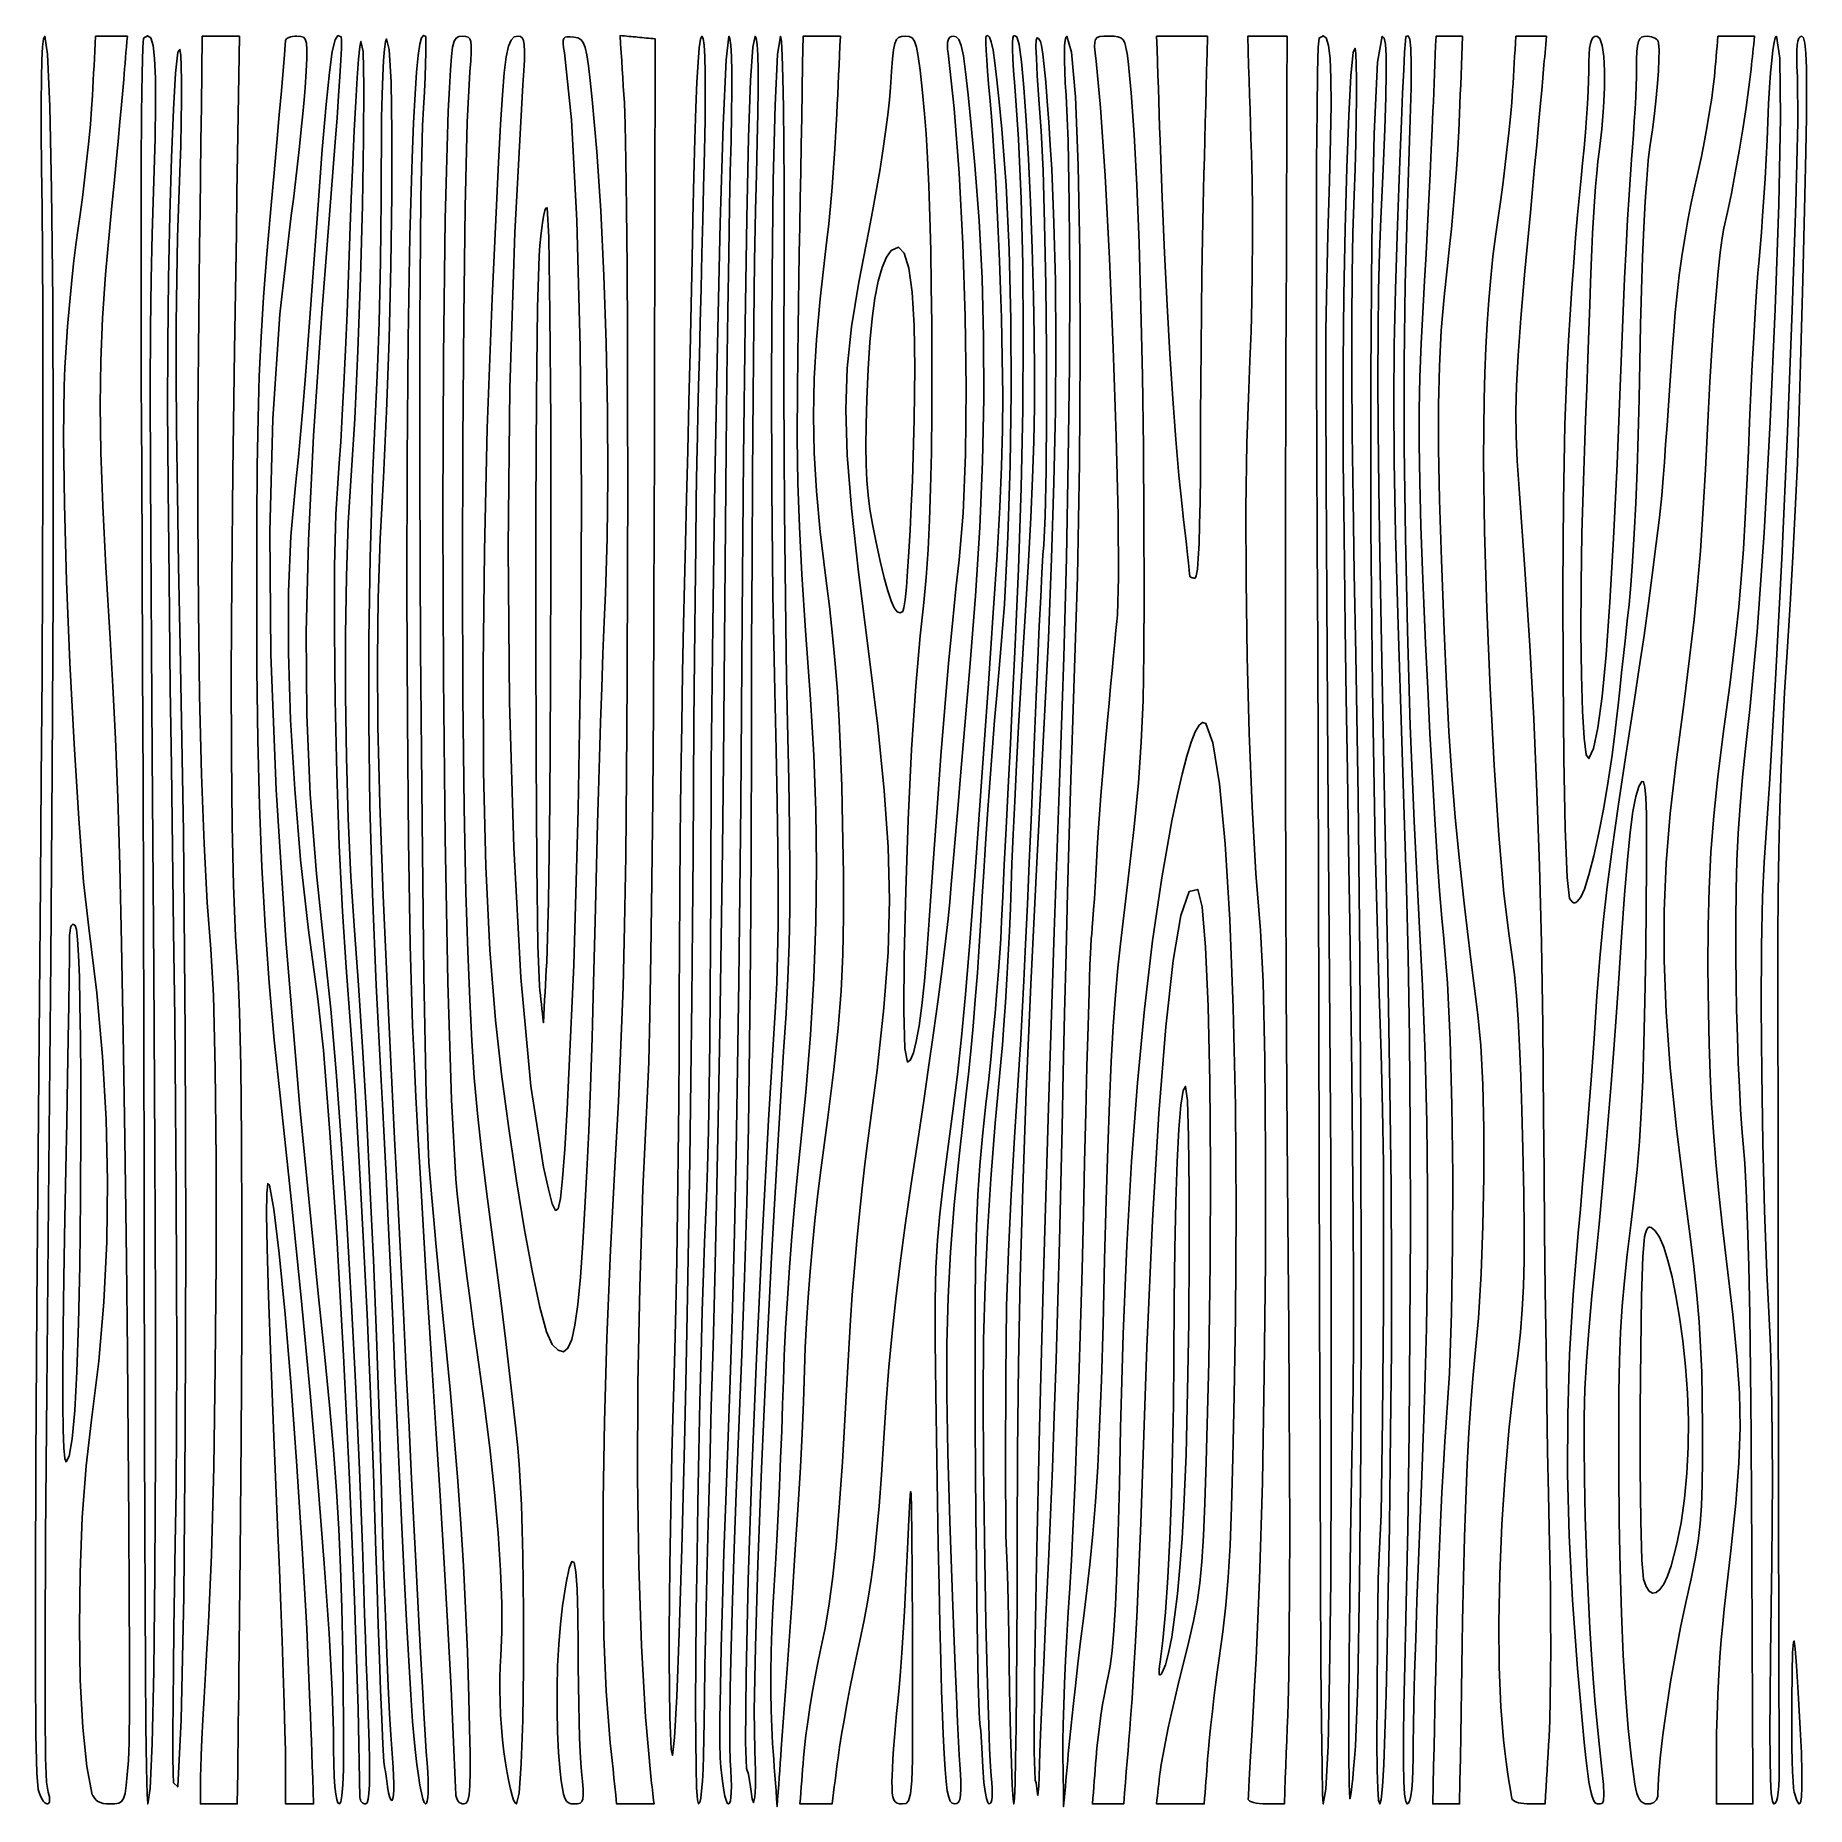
# Model space of a CAD drawing. Extents: x -28.2 to 28.2, y -28.2 to 28.2.
import ezdxf

# ---------------------------------------------------------------- set-up
doc = ezdxf.new("R2010")
doc.units = 0
doc.layers.add('Layer_1', color=7, linetype='CONTINUOUS')

msp = doc.modelspace()

# ---------------------------------------------------------------- linework, layer by layer
at = {"layer": 'Layer_1', "color": 7}
for points in [[(-28.128547, -27.67725), (-28.174316, -27.155167), (-28.204994, -25.940059), (-28.220355, -23.937326), (-28.220173, -21.052337), (-28.204222, -17.190493), (-28.172276, -12.257192), (-28.124108, -6.157805), (-28.059493, 1.202268), (-28.032126, 4.530769), (-28.010202, 7.852609), (-27.993949, 11.079622), (-27.983583, 14.123558), (-27.97933, 16.896287), (-27.981419, 19.309572), (-27.990052, 21.27523), (-28.005461, 22.705064), (-28.024548, 24.009769), (-28.035264, 25.133454), (-28.037578, 26.078294), (-28.031454, 26.846464), (-28.01686, 27.440141), (-27.993766, 27.861501), (-27.962135, 28.112724), (-27.921935, 28.19598), (-27.83091, 27.619324), (-27.757888, 25.956154), (-27.703509, 23.306663), (-27.668415, 19.771045), (-27.653246, 15.449498), (-27.658645, 10.442224), (-27.68525, 4.849369), (-27.733703, -1.228794), (-27.805808, -8.955559), (-27.859066, -15.020627), (-27.894123, -19.624801), (-27.911627, -22.968908), (-27.912219, -25.253751), (-27.896547, -26.680187), (-27.865256, -27.449017), (-27.818991, -27.76107), (-27.793726, -27.840798), (-27.776863, -27.913357), (-27.768318, -27.977675), (-27.768007, -28.032709), (-27.775853, -28.077356), (-27.791768, -28.110546), (-27.815672, -28.131148), (-27.84748, -28.138203), (-27.882552, -28.12889), (-27.919946, -28.101797), (-27.958509, -28.059153), (-27.997091, -28.002737), (-28.034539, -27.934439), (-28.069701, -27.856122), (-28.101425, -27.769678), (-28.128547, -27.67725)], [(-26.412729, -27.84489), (-26.587193, -26.945758), (-26.713058, -25.698138), (-26.79014, -24.191438), (-26.818255, -22.514982), (-26.797221, -20.758149), (-26.726851, -19.01029), (-26.606961, -17.360786), (-26.437368, -15.898988), (-26.20263, -14.032342), (-26.037979, -12.14309), (-25.943426, -10.229256), (-25.918982, -8.288894), (-25.964661, -6.320027), (-26.080472, -4.32068), (-26.266428, -2.288877), (-26.522539, -0.222672), (-26.683313, 1.246662), (-26.842022, 3.26043), (-26.990761, 5.644869), (-27.121626, 8.226271), (-27.226712, 10.8309), (-27.298115, 13.284963), (-27.32793, 15.414756), (-27.30825, 17.046509), (-27.281877, 17.633302), (-27.243294, 18.273337), (-27.194346, 18.945983), (-27.136877, 19.630606), (-27.07273, 20.306579), (-27.00375, 20.953266), (-26.93178, 21.550041), (-26.858664, 22.076273), (-26.785422, 22.58626), (-26.713088, 23.136472), (-26.643532, 23.709538), (-26.578623, 24.288082), (-26.52023, 24.854737), (-26.470223, 25.392125), (-26.430473, 25.882872), (-26.402852, 26.309606), (-26.390161, 26.545403), (-26.377472, 26.7812), (-26.364781, 27.016996), (-26.352089, 27.252793), (-26.3394, 27.48859), (-26.326709, 27.724386), (-26.314017, 27.960183), (-26.301329, 28.19598), (-26.238176, 28.19598), (-26.175024, 28.19598), (-26.111872, 28.19598), (-26.04872, 28.19598), (-25.985568, 28.19598), (-25.922416, 28.19598), (-25.859264, 28.19598), (-25.796111, 28.19598), (-25.732959, 28.19598), (-25.669807, 28.19598), (-25.606655, 28.19598), (-25.543503, 28.19598), (-25.480351, 28.19598), (-25.417198, 28.19598), (-25.354046, 28.19598), (-25.290894, 28.19598), (-25.30533, 28.023085), (-25.319765, 27.850187), (-25.334201, 27.677292), (-25.348637, 27.504394), (-25.363072, 27.331496), (-25.377508, 27.158601), (-25.391944, 26.985706), (-25.406379, 26.812809), (-25.436319, 26.466875), (-25.477275, 26.01263), (-25.527421, 25.469417), (-25.584929, 24.856585), (-25.647973, 24.193484), (-25.714724, 23.499458), (-25.783353, 22.793857), (-25.852034, 22.096029), (-25.987191, 20.607083), (-26.08337, 19.215691), (-26.140496, 17.851903), (-26.158493, 16.445765), (-26.137287, 14.927322), (-26.076802, 13.226628), (-25.976964, 11.273735), (-25.837697, 8.998657), (-25.748187, 7.472738), (-25.669092, 5.80043), (-25.598797, 3.919645), (-25.535686, 1.768236), (-25.478143, -0.715884), (-25.424551, -3.594776), (-25.373294, -6.930586), (-25.322757, -10.785403), (-25.289076, -13.743798), (-25.26202, -16.558287), (-25.241869, -19.163339), (-25.228901, -21.493507), (-25.223397, -23.483286), (-25.225627, -25.067146), (-25.235894, -26.179638), (-25.254464, -26.75523), (-25.291907, -27.211555), (-25.32595, -27.554511), (-25.363525, -27.800355), (-25.411564, -27.965201), (-25.476997, -28.065249), (-25.566756, -28.11667), (-25.687772, -28.135579), (-25.846976, -28.138401), (-25.959191, -28.133603), (-26.06015, -28.119492), (-26.149552, -28.096068), (-26.227099, -28.063499), (-26.292489, -28.008466), (-26.345422, -27.935681), (-26.385599, -27.872152), (-26.412717, -27.845059), (-26.412716, -27.845059), (-26.412715, -27.845059), (-26.412714, -27.845059), (-26.412713, -27.845059), (-26.412712, -27.845059), (-26.412711, -27.845059), (-26.41271, -27.845059), (-26.412729, -27.84489)], [(-24.748931, -13.593796), (-24.752021, -12.083456), (-24.75795, -8.37912), (-24.766372, -3.720873), (-24.776935, 0.651229), (-24.789297, 4.434559), (-24.803106, 8.076439), (-24.818019, 11.461808), (-24.833685, 14.475461), (-24.846413, 17.195025), (-24.85291, 19.737461), (-24.853418, 22.046747), (-24.848174, 24.066857), (-24.837424, 25.741764), (-24.821411, 27.015444), (-24.800377, 27.831871), (-24.774565, 28.13502), (-24.646241, 28.209899), (-24.545582, 28.139366), (-24.47119, 27.904187), (-24.421667, 27.485124), (-24.395618, 26.86294), (-24.391645, 26.018404), (-24.408349, 24.932272), (-24.444335, 23.585315), (-24.495084, 21.902427), (-24.531338, 20.449316), (-24.553106, 18.902408), (-24.560393, 16.938135), (-24.553208, 14.23292), (-24.531558, 10.463193), (-24.495453, 5.305384), (-24.444898, -1.564074), (-24.410224, -7.247352), (-24.393448, -12.389413), (-24.394069, -16.923511), (-24.411615, -20.782871), (-24.445581, -23.900806), (-24.495476, -26.210541), (-24.560807, -27.645302), (-24.641081, -28.138401), (-24.661412, -27.84156), (-24.680677, -26.990744), (-24.698431, -25.645673), (-24.714233, -23.865952), (-24.727641, -21.711241), (-24.738211, -19.241204), (-24.745498, -16.51553), (-24.749062, -13.593796), (-24.749045, -13.593796), (-24.749028, -13.593796), (-24.749011, -13.593796), (-24.748994, -13.593796), (-24.748977, -13.593796), (-24.74896, -13.593796), (-24.748944, -13.593796), (-24.748931, -13.593796)], [(-23.816677, -27.462761), (-23.829499, -27.170012), (-23.836269, -26.625859), (-23.8372, -25.86163), (-23.832541, -24.908593), (-23.822499, -23.798021), (-23.807299, -22.561266), (-23.787162, -21.229601), (-23.76231, -19.834294), (-23.738287, -18.151911), (-23.72338, -16.134304), (-23.717422, -13.840684), (-23.720253, -11.330346), (-23.731706, -8.662499), (-23.751616, -5.896411), (-23.779825, -3.09132), (-23.816163, -0.306492), (-23.853592, 2.316735), (-23.888871, 4.919417), (-23.921202, 7.433509), (-23.949788, 9.790883), (-23.97383, 11.923495), (-23.99253, 13.763245), (-24.005092, 15.242053), (-24.010717, 16.291846), (-24.004669, 18.378112), (-23.979308, 20.478032), (-23.938078, 22.491828), (-23.884422, 24.319728), (-23.821781, 25.861957), (-23.753601, 27.018743), (-23.683323, 27.690308), (-23.614391, 27.77688), (-23.589606, 27.588513), (-23.573421, 27.244109), (-23.565688, 26.763264), (-23.566252, 26.165574), (-23.574996, 25.470636), (-23.591762, 24.698044), (-23.616409, 23.867399), (-23.648792, 22.998293), (-23.690422, 21.7864), (-23.718792, 20.477953), (-23.733801, 19.039872), (-23.735353, 17.43908), (-23.72333, 15.642495), (-23.697637, 13.617026), (-23.658172, 11.329643), (-23.604833, 8.747197), (-23.505702, 2.835121), (-23.447931, -3.616168), (-23.428785, -10.139086), (-23.445526, -16.266046), (-23.495421, -21.52949), (-23.575733, -25.461805), (-23.683727, -27.595434), (-23.816677, -27.462761)], [(-22.959803, -27.25815), (-22.954384, -26.999239), (-22.939454, -26.598907), (-22.91605, -26.077304), (-22.885208, -25.454496), (-22.847966, -24.750662), (-22.80536, -23.985868), (-22.758425, -23.180264), (-22.7082, -22.353974), (-22.611157, -20.204316), (-22.537182, -17.408143), (-22.487189, -14.212597), (-22.462091, -10.864764), (-22.462797, -7.611814), (-22.490229, -4.700805), (-22.545297, -2.378906), (-22.628912, -0.893232), (-22.746268, 0.583778), (-22.845666, 2.454065), (-22.926197, 4.670017), (-22.986949, 7.183996), (-23.027012, 9.948391), (-23.045478, 12.915591), (-23.041434, 16.037965), (-23.013971, 19.26788), (-23.000489, 20.383891), (-22.987007, 21.499905), (-22.973526, 22.615916), (-22.960044, 23.73193), (-22.946562, 24.847941), (-22.93308, 25.963955), (-22.919599, 27.079966), (-22.906117, 28.19598), (-22.832078, 28.19598), (-22.758039, 28.19598), (-22.684, 28.19598), (-22.609961, 28.19598), (-22.535923, 28.19598), (-22.461884, 28.19598), (-22.387845, 28.19598), (-22.313806, 28.19598), (-22.239767, 28.19598), (-22.165729, 28.19598), (-22.09169, 28.19598), (-22.017652, 28.19598), (-21.943613, 28.19598), (-21.869575, 28.19598), (-21.795536, 28.19598), (-21.721497, 28.19598), (-21.74072, 26.94376), (-21.759942, 25.69154), (-21.779164, 24.43932), (-21.798386, 23.1871), (-21.817608, 21.93488), (-21.83683, 20.68266), (-21.856053, 19.43044), (-21.875275, 18.17822), (-21.928914, 14.30483), (-21.963536, 10.88424), (-21.978971, 7.886334), (-21.975051, 5.281085), (-21.951604, 3.038349), (-21.908461, 1.128072), (-21.845453, -0.479861), (-21.762408, -1.815534), (-21.713732, -2.891422), (-21.677782, -4.631322), (-21.654668, -6.946927), (-21.644494, -9.750071), (-21.64737, -12.952446), (-21.663403, -16.465859), (-21.692701, -20.20203), (-21.735372, -24.072708), (-21.741795, -24.580933), (-21.748218, -25.089131), (-21.754642, -25.597357), (-21.761065, -26.105554), (-21.767488, -26.61378), (-21.773912, -27.121978), (-21.780335, -27.630203), (-21.786759, -28.138401), (-21.860184, -28.138401), (-21.93361, -28.138401), (-22.007035, -28.138401), (-22.08046, -28.138401), (-22.153886, -28.138401), (-22.227311, -28.138401), (-22.300736, -28.138401), (-22.374162, -28.138401), (-22.447587, -28.138401), (-22.521013, -28.138401), (-22.594438, -28.138401), (-22.667863, -28.138401), (-22.741289, -28.138401), (-22.814714, -28.138401), (-22.88814, -28.138401), (-22.961565, -28.138401), (-22.961353, -28.028362), (-22.961142, -27.918352), (-22.96093, -27.808314), (-22.960718, -27.698275), (-22.960507, -27.588237), (-22.960295, -27.478227), (-22.960083, -27.368188), (-22.959872, -27.25815), (-22.959862, -27.25815), (-22.959852, -27.25815), (-22.959842, -27.25815), (-22.959832, -27.25815), (-22.959822, -27.25815), (-22.959812, -27.25815), (-22.959803, -27.25815), (-22.959803, -27.25815)], [(-18.726201, -25.832928), (-18.761055, -24.521243), (-18.859197, -22.710026), (-19.014167, -20.476406), (-19.219506, -17.897516), (-19.468754, -15.050486), (-19.755454, -12.012421), (-20.073145, -8.860506), (-20.415369, -5.671819), (-20.61002, -3.797581), (-20.771791, -1.969656), (-20.902744, -0.143734), (-21.004939, 1.72452), (-21.080437, 3.679445), (-21.131299, 5.765406), (-21.159586, 8.026712), (-21.167359, 10.507699), (-21.16295, 12.695599), (-21.15062, 14.503317), (-21.126719, 16.028124), (-21.087597, 17.367395), (-21.029607, 18.618455), (-20.949099, 19.878634), (-20.842424, 21.24527), (-20.705934, 22.815695), (-20.61424, 23.842837), (-20.528698, 24.806609), (-20.451181, 25.685523), (-20.383561, 26.458089), (-20.327709, 27.102823), (-20.285498, 27.598239), (-20.258797, 27.922842), (-20.249481, 28.055151), (-20.242041, 28.083404), (-20.220719, 28.109764), (-20.187011, 28.133668), (-20.14241, 28.154524), (-20.088412, 28.171768), (-20.026511, 28.184807), (-19.958204, 28.193047), (-19.884984, 28.195926), (-19.767542, 28.191072), (-19.680081, 28.164599), (-19.619826, 28.098622), (-19.583999, 27.975276), (-19.569826, 27.776699), (-19.574531, 27.485017), (-19.595339, 27.082365), (-19.629473, 26.550867), (-19.658123, 26.171086), (-19.697928, 25.721252), (-19.747079, 25.218047), (-19.803771, 24.678145), (-19.866197, 24.11823), (-19.93255, 23.554976), (-20.001023, 23.005064), (-20.069811, 22.485174), (-20.426496, 19.340501), (-20.653951, 16.007386), (-20.750413, 12.415708), (-20.714118, 8.49533), (-20.543302, 4.176173), (-20.236203, -0.611924), (-19.791057, -5.939066), (-19.2061, -11.875385), (-19.009025, -13.793508), (-18.849819, -15.434997), (-18.723822, -16.868489), (-18.626372, -18.162619), (-18.552807, -19.386024), (-18.498468, -20.607312), (-18.458692, -21.89512), (-18.428818, -23.318085), (-18.410158, -24.528338), (-18.400161, -25.54527), (-18.399032, -26.378672), (-18.407011, -27.038479), (-18.424303, -27.534485), (-18.451119, -27.876595), (-18.487678, -28.07463), (-18.534193, -28.13844), (-18.579884, -28.104489), (-18.619077, -28.00145), (-18.651923, -27.827544), (-18.678571, -27.581023), (-18.69917, -27.260052), (-18.713871, -26.862937), (-18.722826, -26.387816), (-18.726201, -25.832928)], [(-17.878131, -27.92871), (-17.93329, -25.108435), (-18.049267, -21.640121), (-18.211704, -17.796339), (-18.406242, -13.849659), (-18.618525, -10.072736), (-18.834194, -6.738082), (-19.038891, -4.118355), (-19.218258, -2.486094), (-19.521917, -0.297912), (-19.769481, 1.949621), (-19.958626, 4.204633), (-20.087028, 6.415279), (-20.152361, 8.529688), (-20.152304, 10.496015), (-20.084531, 12.262388), (-19.946718, 13.776961), (-19.899156, 14.196146), (-19.841138, 14.779084), (-19.774911, 15.499256), (-19.70272, 16.330192), (-19.62681, 17.24541), (-19.549427, 18.218431), (-19.472817, 19.222772), (-19.399224, 20.231951), (-19.222914, 22.675786), (-19.077862, 24.585818), (-18.957136, 26.021652), (-18.853806, 27.04289), (-18.760943, 27.709135), (-18.671615, 28.079995), (-18.578891, 28.215069), (-18.475841, 28.173966), (-18.466878, 28.0747), (-18.471659, 27.820336), (-18.489139, 27.428005), (-18.518277, 26.914843), (-18.558029, 26.297979), (-18.607354, 25.594548), (-18.66521, 24.82168), (-18.730553, 23.996513), (-19.091156, 19.367064), (-19.354481, 15.459203), (-19.52196, 12.123026), (-19.595025, 9.208658), (-19.575112, 6.566184), (-19.463651, 4.045713), (-19.262076, 1.49736), (-18.971819, -1.228794), (-18.808566, -2.814488), (-18.638326, -4.802772), (-18.466993, -7.099637), (-18.300456, -9.611076), (-18.144608, -12.243109), (-18.005339, -14.901784), (-17.888543, -17.493035), (-17.800109, -19.922912), (-17.778683, -20.598185), (-17.75484, -21.329028), (-17.729381, -22.092241), (-17.703101, -22.864571), (-17.676795, -23.622902), (-17.651262, -24.343951), (-17.627301, -25.004521), (-17.605709, -25.581468), (-17.584539, -26.204642), (-17.57231, -26.735248), (-17.569118, -27.176192), (-17.575065, -27.530381), (-17.590248, -27.800778), (-17.614771, -27.990291), (-17.648727, -28.101853), (-17.692218, -28.138401), (-17.729249, -28.134168), (-17.763864, -28.122032), (-17.795302, -28.102559), (-17.822798, -28.076876), (-17.845591, -28.045804), (-17.862919, -28.010187), (-17.874019, -27.970902), (-17.878131, -27.92871)], [(-17.090325, -27.015156), (-17.116238, -26.800329), (-17.14698, -26.233598), (-17.181407, -25.431551), (-17.218377, -24.510745), (-17.256747, -23.514303), (-17.295375, -22.426534), (-17.333119, -21.275801), (-17.368836, -20.090552), (-17.448072, -17.601634), (-17.543152, -15.06948), (-17.651789, -12.538991), (-17.771694, -10.054927), (-17.900582, -7.662219), (-18.036163, -5.405627), (-18.17615, -3.330023), (-18.318256, -1.480254), (-18.438514, 0.298113), (-18.538272, 2.403124), (-18.615225, 4.695812), (-18.667067, 7.037241), (-18.691494, 9.288527), (-18.686194, 11.310762), (-18.648865, 12.964952), (-18.577201, 14.112241), (-18.53584, 14.587391), (-18.489574, 15.2655), (-18.439965, 16.114944), (-18.388575, 17.104082), (-18.336965, 18.201274), (-18.286696, 19.374887), (-18.239329, 20.593277), (-18.196427, 21.824813), (-18.154145, 23.02555), (-18.108556, 24.155672), (-18.061097, 25.189732), (-18.013206, 26.102277), (-17.966319, 26.867862), (-17.921874, 27.461034), (-17.881308, 27.856342), (-17.846057, 28.02834), (-17.780316, 27.71172), (-17.753237, 26.609724), (-17.760487, 24.91327), (-17.797733, 22.813265), (-17.860644, 20.500629), (-17.944888, 18.166273), (-18.046133, 16.001112), (-18.160047, 14.196061), (-18.250539, 12.684423), (-18.310352, 10.972942), (-18.339921, 9.118517), (-18.339681, 7.178041), (-18.310064, 5.208412), (-18.251508, 3.266526), (-18.164444, 1.40925), (-18.049309, -0.306492), (-17.921337, -2.047549), (-17.795711, -4.005607), (-17.674267, -6.142283), (-17.558842, -8.419224), (-17.451274, -10.798075), (-17.3534, -13.240454), (-17.267057, -15.708008), (-17.194082, -18.16241), (-17.154737, -19.540416), (-17.112219, -20.885516), (-17.067873, -22.163982), (-17.023046, -23.342147), (-16.979084, -24.386313), (-16.937333, -25.262782), (-16.89914, -25.937886), (-16.865849, -26.377899), (-16.8389, -26.683771), (-16.818885, -26.974432), (-16.805871, -27.243107), (-16.799933, -27.483081), (-16.801147, -27.687579), (-16.809577, -27.849913), (-16.825297, -27.963282), (-16.84838, -28.020996), (-16.876797, -28.024665), (-16.90771, -27.983122), (-16.940133, -27.900488), (-16.973079, -27.780882), (-17.005559, -27.584342), (-17.036587, -27.329637), (-17.065175, -27.109136), (-17.090338, -27.015128), (-17.090337, -27.015128), (-17.090336, -27.015128), (-17.090334, -27.015128), (-17.090333, -27.015128), (-17.090331, -27.015128), (-17.09033, -27.015128), (-17.090328, -27.015128), (-17.090325, -27.015156)], [(-16.154549, -26.08467), (-16.201336, -25.509501), (-16.258313, -24.658742), (-16.323279, -23.5734), (-16.394035, -22.294623), (-16.468381, -20.863474), (-16.544116, -19.321045), (-16.619041, -17.708399), (-16.690955, -16.066628), (-16.762346, -14.40527), (-16.83578, -12.736321), (-16.909161, -11.104766), (-16.980392, -9.555676), (-17.047378, -8.134123), (-17.108022, -6.885092), (-17.160229, -5.853626), (-17.201901, -5.084796), (-17.360857, -2.040183), (-17.479683, 0.865408), (-17.558547, 3.655513), (-17.597619, 6.353755), (-17.597054, 8.983614), (-17.557044, 11.568714), (-17.477745, 14.13259), (-17.359325, 16.698811), (-17.32699, 17.387283), (-17.296825, 18.193403), (-17.269489, 19.087805), (-17.245641, 20.041135), (-17.225945, 21.02403), (-17.211057, 22.007134), (-17.20164, 22.961088), (-17.198355, 23.856531), (-17.195403, 24.779527), (-17.186721, 25.603831), (-17.172571, 26.322922), (-17.15321, 26.930284), (-17.128897, 27.419406), (-17.099893, 27.783769), (-17.066457, 28.016859), (-17.028849, 28.11216), (-16.942981, 27.773146), (-16.88755, 26.731862), (-16.86145, 25.138189), (-16.863567, 23.142003), (-16.892817, 20.893189), (-16.948084, 18.54162), (-17.028262, 16.237177), (-17.132248, 14.129739), (-17.234194, 12.174588), (-17.298704, 10.288751), (-17.323548, 8.340797), (-17.306493, 6.199351), (-17.245309, 3.733039), (-17.137763, 0.810459), (-16.981626, -2.699793), (-16.774664, -6.929119), (-16.684753, -8.717476), (-16.590877, -10.587622), (-16.495803, -12.484212), (-16.402301, -14.351845), (-16.313142, -16.135208), (-16.231095, -17.778898), (-16.158929, -19.227545), (-16.099414, -20.425832), (-16.04629, -21.479622), (-15.992451, -22.513994), (-15.939382, -23.502619), (-15.888566, -24.419192), (-15.841487, -25.237439), (-15.799629, -25.931056), (-15.764475, -26.473685), (-15.737508, -26.83905), (-15.716658, -27.123614), (-15.703935, -27.378179), (-15.699236, -27.600288), (-15.702459, -27.787486), (-15.713497, -27.937346), (-15.732248, -28.047412), (-15.758607, -28.115259), (-15.792471, -28.138401), (-15.829363, -28.096491), (-15.871616, -27.976349), (-15.917746, -27.786385), (-15.966265, -27.535094), (-16.015689, -27.230831), (-16.064531, -26.88206), (-16.111305, -26.497194), (-16.154549, -26.08467)], [(-14.82574, -27.84489), (-14.8447, -27.383598), (-14.896609, -26.170917), (-14.975921, -24.463529), (-15.077084, -22.518171), (-15.194551, -20.460602), (-15.322771, -18.31179), (-15.456197, -16.171332), (-15.589278, -14.138768), (-15.677198, -12.798466), (-15.766885, -11.366188), (-15.85583, -9.886271), (-15.941521, -8.403052), (-16.021448, -6.960925), (-16.093101, -5.604255), (-16.153968, -4.37735), (-16.201539, -3.324576), (-16.278026, -0.774783), (-16.333569, 2.571751), (-16.368008, 6.445788), (-16.381182, 10.578001), (-16.372929, 14.699122), (-16.343093, 18.539865), (-16.29151, 21.83092), (-16.21802, 24.303006), (-16.166815, 25.433501), (-16.118625, 26.344814), (-16.071509, 27.054303), (-16.023526, 27.579324), (-15.972733, 27.937236), (-15.917188, 28.145391), (-15.854951, 28.221151), (-15.784078, 28.181869), (-15.775583, 28.111384), (-15.773833, 27.936488), (-15.778422, 27.668811), (-15.788952, 27.319987), (-15.805016, 26.901644), (-15.826214, 26.425416), (-15.852145, 25.90293), (-15.882403, 25.345817), (-15.940244, 23.047208), (-15.967589, 19.136875), (-15.967787, 14.159231), (-15.944194, 8.65872), (-15.900162, 3.179743), (-15.839045, -1.733295), (-15.764196, -5.535929), (-15.678969, -7.683781), (-15.636472, -8.20688), (-15.583586, -8.827176), (-15.522415, -9.52164), (-15.455063, -10.267243), (-15.383635, -11.040927), (-15.310235, -11.819691), (-15.236968, -12.580478), (-15.165937, -13.300285), (-15.007532, -14.930655), (-14.871712, -16.437693), (-14.756286, -17.854505), (-14.659063, -19.214196), (-14.577853, -20.549784), (-14.510465, -21.89446), (-14.454708, -23.281244), (-14.408393, -24.743268), (-14.382364, -25.738411), (-14.367203, -26.521663), (-14.364067, -27.117406), (-14.374115, -27.55008), (-14.398501, -27.8441), (-14.438386, -28.023875), (-14.494925, -28.113848), (-14.569275, -28.138401), (-14.62071, -28.132474), (-14.668714, -28.115259), (-14.712233, -28.088165), (-14.750216, -28.052238), (-14.78161, -27.997403), (-14.805365, -27.928653), (-14.820427, -27.869866), (-14.825747, -27.845031), (-14.825746, -27.845031), (-14.825745, -27.845031), (-14.825744, -27.845031), (-14.825743, -27.845031), (-14.825742, -27.845031), (-14.825741, -27.845031), (-14.82574, -27.845031), (-14.82574, -27.84489)], [(-13.289059, -26.480063), (-13.333308, -26.094999), (-13.368858, -25.697546), (-13.395497, -25.294278), (-13.413014, -24.891716), (-13.421199, -24.496464), (-13.419844, -24.115097), (-13.408727, -23.754135), (-13.387643, -23.42021), (-13.351807, -22.661371), (-13.35518, -21.749257), (-13.396893, -20.694874), (-13.476079, -19.509344), (-13.591871, -18.203699), (-13.743401, -16.789032), (-13.929803, -15.276349), (-14.150207, -13.67677), (-14.254759, -12.937517), (-14.358943, -12.170183), (-14.460004, -11.397092), (-14.555187, -10.640623), (-14.641739, -9.923101), (-14.716902, -9.26685), (-14.777924, -8.694249), (-14.822049, -8.227623), (-14.963547, -5.697021), (-15.078312, -1.947106), (-15.16378, 2.658732), (-15.217388, 7.75702), (-15.23657, 12.984397), (-15.218765, 17.977402), (-15.161408, 22.37264), (-15.061936, 25.806686), (-15.028378, 26.554987), (-14.997131, 27.128703), (-14.963912, 27.550893), (-14.924441, 27.844613), (-14.874436, 28.032923), (-14.809616, 28.138883), (-14.725699, 28.185549), (-14.618404, 28.195991), (-14.512857, 28.190657), (-14.433404, 28.167628), (-14.377809, 28.116289), (-14.343834, 28.026054), (-14.329243, 27.886325), (-14.331811, 27.686518), (-14.349275, 27.41603), (-14.379414, 27.064274), (-14.457461, 25.461492), (-14.520704, 22.747372), (-14.567627, 19.239401), (-14.596712, 15.255072), (-14.606443, 11.111886), (-14.595307, 7.127303), (-14.561783, 3.61883), (-14.504357, 0.903965), (-14.442423, -0.958504), (-14.38155, -2.502881), (-14.314703, -3.819758), (-14.234843, -4.999701), (-14.134933, -6.133303), (-14.007935, -7.311101), (-13.846813, -8.623716), (-13.644527, -10.161686), (-13.506838, -11.20715), (-13.371487, -12.268447), (-13.241928, -13.316225), (-13.121619, -14.321106), (-13.014015, -15.253709), (-12.922573, -16.084684), (-12.850747, -16.784652), (-12.801995, -17.324204), (-12.729617, -18.609529), (-12.683609, -20.219748), (-12.662713, -22.001925), (-12.665674, -23.803067), (-12.691234, -25.470266), (-12.738136, -26.850502), (-12.805122, -27.790867), (-12.890935, -28.138395), (-12.933475, -28.106307), (-12.980635, -28.013512), (-13.031139, -27.865345), (-13.083707, -27.667084), (-13.137063, -27.424119), (-13.189928, -27.141727), (-13.241025, -26.825272), (-13.289059, -26.480063)], [(-11.75396, -13.492196), (-11.929295, -13.094122), (-12.142239, -12.308105), (-12.381205, -11.200439), (-12.634611, -9.837362), (-12.890871, -8.285112), (-13.138401, -6.609982), (-13.365617, -4.878238), (-13.560936, -3.15609), (-13.742487, -0.915612), (-13.868455, 1.735837), (-13.938973, 4.760695), (-13.95417, 8.121454), (-13.914182, 11.780493), (-13.819139, 15.700317), (-13.669172, 19.843353), (-13.464414, 24.172055), (-13.398144, 25.381801), (-13.338504, 26.324316), (-13.28037, 27.032253), (-13.218618, 27.538261), (-13.148125, 27.874986), (-13.063766, 28.075081), (-12.960417, 28.171198), (-12.832956, 28.195977), (-12.759615, 28.183616), (-12.703873, 28.139755), (-12.664755, 28.054217), (-12.641288, 27.91682), (-12.632497, 27.717396), (-12.637405, 27.445762), (-12.655038, 27.091743), (-12.684424, 26.645163), (-12.947671, 21.939412), (-13.105106, 16.965031), (-13.160348, 11.912737), (-13.117017, 6.973255), (-12.978728, 2.337275), (-12.749102, -1.804477), (-12.431755, -5.261276), (-12.030306, -7.842395), (-11.874216, -8.543859), (-11.748217, -9.009384), (-11.646134, -9.223845), (-11.561791, -9.172142), (-11.489013, -8.839176), (-11.421624, -8.209821), (-11.353448, -7.268948), (-11.278311, -6.00146), (-11.067604, -1.408463), (-10.921218, 3.557604), (-10.838563, 8.655243), (-10.81905, 13.642928), (-10.86209, 18.279176), (-10.967091, 22.322439), (-11.133465, 25.531215), (-11.360621, 27.663985), (-11.387305, 27.833578), (-11.400872, 27.964024), (-11.398755, 28.059649), (-11.378429, 28.124784), (-11.337331, 28.16375), (-11.272909, 28.180881), (-11.182612, 28.180599), (-11.063888, 28.167024), (-10.940149, 28.141595), (-10.842185, 28.091219), (-10.764258, 27.996587), (-10.700627, 27.838396), (-10.645552, 27.597353), (-10.593293, 27.254156), (-10.538109, 26.789511), (-10.474261, 26.184116), (-10.329146, 24.52507), (-10.206573, 22.62889), (-10.108524, 20.570087), (-10.03698, 18.42318), (-9.993923, 16.26269), (-9.981333, 14.16314), (-10.001193, 12.199015), (-10.055485, 10.444862), (-10.09419, 9.531648), (-10.133887, 8.517651), (-10.17345, 7.436627), (-10.211753, 6.322329), (-10.247672, 5.208596), (-10.280081, 4.129181), (-10.307855, 3.117894), (-10.329868, 2.208489), (-10.381067, -0.00656), (-10.431347, -1.972718), (-10.481802, -3.720577), (-10.533524, -5.280729), (-10.587606, -6.683797), (-10.645142, -7.960373), (-10.707223, -9.141021), (-10.774944, -10.25642), (-10.854096, -11.351922), (-10.93701, -12.221533), (-11.027979, -12.879506), (-11.131297, -13.340036), (-11.251259, -13.61732), (-11.392158, -13.725637), (-11.558289, -13.679155), (-11.75396, -13.492196)], [(-9.930827, -25.916748), (-10.035371, -24.543567), (-10.102457, -22.81092), (-10.132585, -20.768478), (-10.126252, -18.46594), (-10.08396, -15.953005), (-10.006214, -13.279373), (-9.893514, -10.494742), (-9.746363, -7.648785), (-9.643623, -5.753607), (-9.560722, -3.945268), (-9.495337, -2.112771), (-9.445145, -0.145146), (-9.407822, 2.068662), (-9.381045, 4.639565), (-9.362491, 7.678619), (-9.349839, 11.296792), (-9.345883, 13.876558), (-9.347548, 16.367984), (-9.354428, 18.710528), (-9.366098, 20.843597), (-9.382137, 22.706605), (-9.402127, 24.238967), (-9.425644, 25.380107), (-9.452272, 26.069435), (-9.469267, 26.338077), (-9.486263, 26.606716), (-9.503258, 26.875358), (-9.520254, 27.143996), (-9.537249, 27.412638), (-9.554244, 27.681277), (-9.57124, 27.949919), (-9.588235, 28.218557), (-9.518268, 28.211897), (-9.448302, 28.205237), (-9.378335, 28.198576), (-9.308368, 28.191916), (-9.238401, 28.185255), (-9.168435, 28.178595), (-9.098468, 28.171934), (-9.028501, 28.165274), (-8.958535, 28.158642), (-8.888569, 28.152009), (-8.818603, 28.145377), (-8.748637, 28.138745), (-8.678671, 28.132113), (-8.608705, 28.125481), (-8.538739, 28.118848), (-8.468773, 28.112216), (-8.472574, 26.214164), (-8.476376, 24.316116), (-8.480177, 22.418064), (-8.483979, 20.520015), (-8.48778, 18.621963), (-8.491582, 16.723912), (-8.495383, 14.825863), (-8.499185, 12.927811), (-8.508972, 9.812755), (-8.525206, 6.781434), (-8.547024, 3.909174), (-8.573565, 1.271215), (-8.603962, -1.05709), (-8.637354, -3.000501), (-8.672879, -4.483663), (-8.709672, -5.431309), (-8.860291, -8.537447), (-8.963687, -11.666134), (-9.020161, -14.752178), (-9.030014, -17.730271), (-8.993545, -20.535165), (-8.911056, -23.101609), (-8.782847, -25.364354), (-8.609217, -27.258093), (-8.596421, -27.368132), (-8.583625, -27.478142), (-8.57083, -27.58818), (-8.558034, -27.698219), (-8.545238, -27.808257), (-8.532442, -27.918268), (-8.519646, -28.028306), (-8.50685, -28.138344), (-8.581283, -28.138344), (-8.655717, -28.138344), (-8.730151, -28.138344), (-8.804584, -28.138344), (-8.879018, -28.138344), (-8.953452, -28.138344), (-9.027885, -28.138344), (-9.102319, -28.138344), (-9.176752, -28.138344), (-9.251186, -28.138344), (-9.32562, -28.138344), (-9.400053, -28.138344), (-9.474487, -28.138344), (-9.548921, -28.138344), (-9.623354, -28.138344), (-9.697788, -28.138344), (-9.726916, -27.860638), (-9.756044, -27.582931), (-9.785172, -27.305224), (-9.814301, -27.027518), (-9.843429, -26.749811), (-9.872557, -26.472104), (-9.901685, -26.194398), (-9.930827, -25.916748)], [(-8.019127, -23.527736), (-8.019366, -22.653864), (-8.013279, -21.646782), (-8.001448, -20.54222), (-7.984461, -19.375965), (-7.962899, -18.183774), (-7.93735, -17.001432), (-7.908395, -15.864698), (-7.876621, -14.809328), (-7.844233, -13.680298), (-7.813525, -12.33263), (-7.785203, -10.816927), (-7.759975, -9.183651), (-7.738549, -7.483403), (-7.72163, -5.766702), (-7.709926, -4.084065), (-7.704143, -2.486094), (-7.698479, -0.8693), (-7.687114, 0.867242), (-7.670731, 2.669231), (-7.650013, 4.482283), (-7.625646, 6.252155), (-7.598313, 7.924463), (-7.568696, 9.444907), (-7.537479, 10.759159), (-7.504221, 12.039968), (-7.468751, 13.464739), (-7.432163, 14.985855), (-7.395551, 16.555687), (-7.36001, 18.126618), (-7.326633, 19.651027), (-7.296515, 21.08129), (-7.270751, 22.369784), (-7.241667, 23.730544), (-7.210488, 24.91176), (-7.177244, 25.912847), (-7.141964, 26.733222), (-7.104677, 27.372306), (-7.065411, 27.829514), (-7.024196, 28.104266), (-6.981061, 28.19598), (-6.940273, 28.124902), (-6.909276, 27.909248), (-6.888031, 27.545378), (-6.876493, 27.02966), (-6.874631, 26.358462), (-6.882389, 25.528147), (-6.899732, 24.535078), (-6.926619, 23.375624), (-6.952806, 22.344017), (-6.980236, 21.259254), (-7.008091, 20.153818), (-7.03556, 19.060201), (-7.061826, 18.010885), (-7.086075, 17.038364), (-7.107492, 16.175122), (-7.125261, 15.453646), (-7.141799, 14.621794), (-7.159681, 13.442246), (-7.178341, 11.969667), (-7.197214, 10.258723), (-7.21573, 8.364052), (-7.233327, 6.340349), (-7.249433, 4.242309), (-7.263482, 2.12457), (-7.280159, -0.104393), (-7.303798, -2.521203), (-7.333303, -5.048841), (-7.36758, -7.61029), (-7.405533, -10.128531), (-7.446066, -12.526517), (-7.488085, -14.727229), (-7.530494, -16.65365), (-7.617389, -19.996826), (-7.701465, -22.694419), (-7.780444, -24.714396), (-7.852048, -26.024669), (-7.913997, -26.593206), (-7.964012, -26.387918), (-7.999816, -25.3768), (-8.019127, -23.527736)], [(-7.137422, -20.216423), (-7.111189, -18.568556), (-7.080415, -16.922128), (-7.046221, -15.320912), (-7.009733, -13.808822), (-6.972074, -12.42963), (-6.934369, -11.227166), (-6.897743, -10.245286), (-6.863319, -9.527821), (-6.831165, -8.816423), (-6.801033, -7.85176), (-6.773592, -6.676473), (-6.749513, -5.33318), (-6.729464, -3.864552), (-6.714117, -2.313233), (-6.70414, -0.721838), (-6.700203, 0.866988), (-6.682762, 4.971684), (-6.637784, 9.443044), (-6.57122, 13.999352), (-6.48902, 18.358946), (-6.397136, 22.2401), (-6.301518, 25.361122), (-6.208116, 27.440316), (-6.122881, 28.19598), (-6.08791, 28.123059), (-6.061129, 27.907422), (-6.04259, 27.553741), (-6.032346, 27.066704), (-6.030455, 26.450983), (-6.036951, 25.711264), (-6.051898, 24.852225), (-6.075342, 23.878544), (-6.100372, 22.768381), (-6.126983, 21.263005), (-6.154356, 19.42895), (-6.181678, 17.33275), (-6.208133, 15.040947), (-6.232904, 12.620076), (-6.255177, 10.136662), (-6.274134, 7.657255), (-6.29624, 5.076135), (-6.327537, 2.301016), (-6.366577, -0.581066), (-6.411911, -3.483185), (-6.46209, -6.318305), (-6.515668, -8.999444), (-6.571195, -11.439566), (-6.627222, -13.551745), (-6.681808, -15.474864), (-6.733204, -17.373147), (-6.780249, -19.197601), (-6.821788, -20.89926), (-6.856659, -22.429102), (-6.883704, -23.738105), (-6.901766, -24.777275), (-6.909685, -25.497648), (-6.915273, -26.068611), (-6.926376, -26.582482), (-6.942598, -27.033444), (-6.963545, -27.415545), (-6.988823, -27.722998), (-7.018038, -27.949848), (-7.050797, -28.090282), (-7.086706, -28.138401), (-7.122452, -28.007393), (-7.149875, -27.618491), (-7.168936, -26.977903), (-7.179596, -26.091838), (-7.181825, -24.966449), (-7.175563, -23.607944), (-7.16078, -22.022561), (-7.137422, -20.216423)], [(-6.396925, -26.67141), (-6.409139, -26.203909), (-6.407361, -25.433668), (-6.39255, -24.401496), (-6.365699, -23.148119), (-6.327789, -21.714261), (-6.279803, -20.140703), (-6.222723, -18.468198), (-6.15753, -16.73747), (-6.081459, -14.63816), (-6.011334, -12.354389), (-5.947695, -9.912998), (-5.891083, -7.340909), (-5.842039, -4.664963), (-5.801103, -1.911998), (-5.768817, 0.89109), (-5.74572, 3.717432), (-5.702769, 9.691738), (-5.656832, 14.775266), (-5.607368, 18.997023), (-5.553832, 22.386082), (-5.495683, 24.971469), (-5.432378, 26.782221), (-5.363375, 27.847379), (-5.28813, 28.19598), (-5.248484, 28.129714), (-5.218716, 27.929486), (-5.198805, 27.59315), (-5.188733, 27.118563), (-5.188477, 26.503569), (-5.198019, 25.746031), (-5.217337, 24.843798), (-5.24641, 23.794724), (-5.273627, 22.636874), (-5.299981, 21.027499), (-5.324828, 19.039664), (-5.347521, 16.746436), (-5.367415, 14.220869), (-5.383866, 11.53606), (-5.396224, 8.765005), (-5.403847, 5.980855), (-5.414318, 2.203169), (-5.432261, -1.071427), (-5.459705, -3.954496), (-5.498674, -6.557601), (-5.551197, -8.992361), (-5.619299, -11.370309), (-5.705007, -13.803064), (-5.810347, -16.40219), (-5.884831, -18.232232), (-5.94995, -19.99406), (-6.004589, -21.645258), (-6.047637, -23.14335), (-6.077979, -24.445862), (-6.094503, -25.510319), (-6.096084, -26.294248), (-6.081628, -26.75523), (-6.059889, -27.062598), (-6.046483, -27.335676), (-6.04133, -27.572376), (-6.044347, -27.770665), (-6.055455, -27.928456), (-6.074573, -28.043715), (-6.101618, -28.114384), (-6.136512, -28.138373), (-6.171724, -28.108429), (-6.208312, -28.022633), (-6.245208, -27.886969), (-6.281345, -27.707448), (-6.315654, -27.490136), (-6.347066, -27.240991), (-6.374515, -26.966078), (-6.396925, -26.67141)], [(-5.555843, -27.00669), (-5.594168, -26.184351), (-5.575835, -24.026282), (-5.507306, -20.995836), (-5.395046, -17.556479), (-5.245519, -13.927806), (-5.065187, -10.134514), (-4.860515, -6.347459), (-4.637967, -2.737554), (-4.596513, -1.970164), (-4.567642, -1.09821), (-4.551394, -0.103969), (-4.54781, 1.030254), (-4.556932, 2.322239), (-4.578801, 3.789681), (-4.613456, 5.450362), (-4.660939, 7.321975), (-4.723389, 10.399862), (-4.757198, 13.788222), (-4.764384, 17.264855), (-4.746959, 20.607589), (-4.706945, 23.594245), (-4.646355, 26.002645), (-4.567208, 27.610617), (-4.47152, 28.19598), (-4.443416, 28.037715), (-4.418631, 27.584122), (-4.397608, 26.867004), (-4.380785, 25.918164), (-4.368602, 24.769404), (-4.361495, 23.45253), (-4.359915, 21.999342), (-4.364286, 20.441642), (-4.368528, 18.753902), (-4.366581, 16.928018), (-4.358885, 15.021925), (-4.345919, 13.09356), (-4.328148, 11.200865), (-4.306039, 9.401755), (-4.280057, 7.754226), (-4.25067, 6.316135), (-4.21106, 4.491145), (-4.185824, 2.932036), (-4.17567, 1.579458), (-4.181308, 0.374059), (-4.203446, -0.743513), (-4.242794, -1.832609), (-4.300061, -2.952579), (-4.375957, -4.162776), (-4.574897, -7.335829), (-4.76304, -10.71592), (-4.933817, -14.144214), (-5.08066, -17.461793), (-5.197001, -20.509821), (-5.276271, -23.129436), (-5.311902, -25.161747), (-5.297325, -26.44789), (-5.275639, -27.087067), (-5.277079, -27.58025), (-5.297805, -27.919114), (-5.33396, -28.095306), (-5.381694, -27.976998), (-5.437156, -27.597042), (-5.496495, -27.194057), (-5.555861, -27.00669), (-5.55586, -27.00669), (-5.555859, -27.00669), (-5.555858, -27.00669), (-5.555857, -27.00669), (-5.555855, -27.00669), (-5.555855, -27.00669), (-5.555853, -27.00669), (-5.555843, -27.00669)], [(-4.727826, -26.210259), (-4.757176, -25.704658), (-4.776268, -25.153647), (-4.78515, -24.562391), (-4.78388, -23.935943), (-4.772498, -23.279409), (-4.751058, -22.597955), (-4.719612, -21.896605), (-4.678209, -21.180494), (-4.637229, -20.502342), (-4.595069, -19.730775), (-4.55293, -18.892632), (-4.512016, -18.014695), (-4.47353, -17.123832), (-4.438676, -16.246826), (-4.408655, -15.410489), (-4.384672, -14.641688), (-4.355998, -13.857392), (-4.312531, -12.976859), (-4.25642, -12.030031), (-4.189811, -11.046826), (-4.11485, -10.0571), (-4.033683, -9.090828), (-3.948459, -8.177896), (-3.861322, -7.348219), (-3.669493, -5.469183), (-3.520825, -3.628389), (-3.415127, -1.817679), (-3.35221, -0.028898), (-3.331882, 1.746167), (-3.353954, 3.515644), (-3.418234, 5.287689), (-3.524532, 7.070515), (-3.677428, 9.257201), (-3.792072, 11.037656), (-3.872053, 12.556322), (-3.920965, 13.957696), (-3.942397, 15.386252), (-3.939942, 16.986477), (-3.917192, 18.902848), (-3.877736, 21.279842), (-3.862561, 22.144359), (-3.847386, 23.008876), (-3.832211, 23.873394), (-3.817036, 24.737911), (-3.80186, 25.602428), (-3.786685, 26.466945), (-3.77151, 27.331462), (-3.756335, 28.19598), (-3.682071, 28.19598), (-3.607807, 28.19598), (-3.533543, 28.19598), (-3.459279, 28.19598), (-3.385015, 28.19598), (-3.310751, 28.19598), (-3.236487, 28.19598), (-3.162223, 28.19598), (-3.087959, 28.19598), (-3.013695, 28.19598), (-2.93943, 28.19598), (-2.865166, 28.19598), (-2.790902, 28.19598), (-2.716637, 28.19598), (-2.642373, 28.19598), (-2.568109, 28.19598), (-2.582126, 27.886839), (-2.596143, 27.577701), (-2.610159, 27.268561), (-2.624176, 26.959423), (-2.638193, 26.650282), (-2.65221, 26.341145), (-2.666227, 26.032004), (-2.680244, 25.722866), (-2.707995, 25.185072), (-2.743991, 24.603971), (-2.786721, 23.997958), (-2.834672, 23.385431), (-2.886336, 22.784783), (-2.9402, 22.214412), (-2.994756, 21.69271), (-3.048493, 21.238073), (-3.21356, 19.823304), (-3.331289, 18.520053), (-3.401657, 17.292033), (-3.424644, 16.102969), (-3.400226, 14.916575), (-3.32838, 13.696584), (-3.209083, 12.406688), (-3.042315, 11.010619), (-2.919227, 10.024958), (-2.816074, 9.099382), (-2.730741, 8.203101), (-2.661113, 7.305352), (-2.605076, 6.375401), (-2.560514, 5.382487), (-2.525314, 4.295847), (-2.497361, 3.08469), (-2.472327, 1.499476), (-2.468504, 0.145854), (-2.49155, -1.065331), (-2.547125, -2.223148), (-2.640889, -3.416694), (-2.778501, -4.735095), (-2.965622, -6.267449), (-3.207909, -8.102881), (-3.294156, -8.790628), (-3.377188, -9.544528), (-3.455328, -10.344064), (-3.526898, -11.168661), (-3.590223, -11.997745), (-3.643625, -12.810771), (-3.685429, -13.587164), (-3.713956, -14.306408), (-3.748778, -15.329576), (-3.79041, -16.335162), (-3.843623, -17.401369), (-3.913185, -18.606374), (-4.003865, -20.02835), (-4.12043, -21.745475), (-4.267649, -23.835923), (-4.450288, -26.377899), (-4.466954, -26.608446), (-4.483616, -26.838993), (-4.500278, -27.069512), (-4.516944, -27.30006), (-4.533609, -27.530607), (-4.550271, -27.761154), (-4.566936, -27.991674), (-4.583602, -28.222221), (-4.60163, -27.970733), (-4.619658, -27.719244), (-4.637687, -27.467728), (-4.655715, -27.21624), (-4.673743, -26.964752), (-4.691772, -26.713263), (-4.7098, -26.461747), (-4.727826, -26.210259)], [(-3.744927, -26.67141), (-3.713526, -26.337343), (-3.667483, -25.949626), (-3.609005, -25.522173), (-3.540297, -25.068896), (-3.463566, -24.603737), (-3.381015, -24.14061), (-3.294851, -23.693486), (-3.207277, -23.276276), (-3.056635, -22.537165), (-2.925585, -21.75809), (-2.809472, -20.889213), (-2.703641, -19.88072), (-2.603436, -18.682799), (-2.504202, -17.245611), (-2.401284, -15.519314), (-2.290027, -13.454096), (-2.246477, -12.716396), (-2.189602, -11.909635), (-2.12181, -11.060005), (-2.045507, -10.193583), (-1.963098, -9.336531), (-1.876991, -8.514982), (-1.789591, -7.75507), (-1.703306, -7.08293), (-1.399507, -4.757024), (-1.181915, -2.765184), (-1.050319, -0.992659), (-1.004512, 0.675359), (-1.044284, 2.35365), (-1.169424, 4.156965), (-1.379725, 6.200113), (-1.674977, 8.597901), (-1.990413, 11.114562), (-2.215509, 13.159967), (-2.350164, 14.849392), (-2.394281, 16.29816), (-2.347762, 17.621553), (-2.210509, 18.934869), (-1.982423, 20.353405), (-1.663405, 21.992453), (-1.541304, 22.615216), (-1.423671, 23.260698), (-1.313349, 23.910162), (-1.213177, 24.544871), (-1.125996, 25.146083), (-1.054646, 25.695059), (-1.001969, 26.173062), (-0.970804, 26.561349), (-0.939528, 27.076596), (-0.909682, 27.470652), (-0.876599, 27.759692), (-0.835608, 27.959901), (-0.782041, 28.087454), (-0.711228, 28.158532), (-0.618501, 28.189314), (-0.499191, 28.195974), (-0.378101, 28.187141), (-0.282415, 28.143602), (-0.205817, 28.039812), (-0.141996, 27.850218), (-0.084636, 27.549276), (-0.027424, 27.111436), (0.035953, 26.511147), (0.111809, 25.722864), (0.16279, 25.085693), (0.208484, 24.316065), (0.248426, 23.429768), (0.28215, 22.442595), (0.309191, 21.370331), (0.329082, 20.228765), (0.341358, 19.033686), (0.345554, 17.800886), (0.342156, 16.248641), (0.330605, 14.924556), (0.308868, 13.780599), (0.27491, 12.768804), (0.226698, 11.841083), (0.162197, 10.949459), (0.079375, 10.045953), (-0.023805, 9.082474), (-0.168618, 7.478125), (-0.297982, 5.460575), (-0.406147, 3.223061), (-0.487364, 0.958905), (-0.535882, -1.138571), (-0.54595, -2.876072), (-0.51182, -4.060361), (-0.427741, -4.498059), (-0.33284, -4.42423), (-0.239593, -4.204492), (-0.148407, -3.841497), (-0.059688, -3.337957), (0.026159, -2.696494), (0.108727, -1.919762), (0.18761, -1.010442), (0.262402, 0.028785), (0.386239, 1.858121), (0.511529, 3.607702), (0.63691, 5.261185), (0.76102, 6.802203), (0.882495, 8.214302), (0.999973, 9.481169), (1.112091, 10.586352), (1.217488, 11.513536), (1.343856, 13.000735), (1.416646, 14.863373), (1.438304, 16.989421), (1.411276, 19.266886), (1.338009, 21.583778), (1.220947, 23.828094), (1.062536, 25.887837), (0.865223, 27.651006), (0.84995, 27.786159), (0.844265, 27.900343), (0.848437, 27.994465), (0.862735, 28.069434), (0.887427, 28.126161), (0.922782, 28.165553), (0.96907, 28.188526), (1.026558, 28.195977), (1.125492, 28.175262), (1.2083, 28.088261), (1.281248, 27.89773), (1.3506, 27.566415), (1.422621, 27.057061), (1.503578, 26.332416), (1.599736, 25.355227), (1.717359, 24.088238), (1.855946, 22.308517), (1.949424, 20.482121), (1.997711, 18.600712), (2.000726, 16.65595), (1.958385, 14.639492), (1.870606, 12.543032), (1.737306, 10.358181), (1.558403, 8.07664), (1.462947, 6.971203), (1.366738, 5.853914), (1.272393, 4.755449), (1.182528, 3.706316), (1.099761, 2.737193), (1.026709, 1.878616), (0.965988, 1.161179), (0.920214, 0.615531), (0.866782, 0.068245), (0.784093, -0.654046), (0.676306, -1.520383), (0.547581, -2.499779), (0.402077, -3.561302), (0.243951, -4.674019), (0.077363, -5.806944), (-0.093528, -6.929116), (-0.313586, -8.377509), (-0.502757, -9.691789), (-0.664563, -10.902777), (-0.802523, -12.041261), (-0.920161, -13.138033), (-1.020998, -14.223883), (-1.108555, -15.329601), (-1.186354, -16.486007), (-1.262341, -17.648424), (-1.336895, -18.650143), (-1.413515, -19.520686), (-1.495698, -20.289657), (-1.586942, -20.986605), (-1.690746, -21.641106), (-1.810607, -22.28271), (-1.950023, -22.940994), (-2.05498, -23.425597), (-2.160422, -23.935601), (-2.263504, -24.455624), (-2.36138, -24.970454), (-2.451202, -25.464738), (-2.530127, -25.923179), (-2.595307, -26.330511), (-2.643897, -26.671407), (-2.667743, -26.854795), (-2.691588, -27.038155), (-2.715434, -27.221543), (-2.739279, -27.404903), (-2.763125, -27.588291), (-2.78697, -27.77165), (-2.810816, -27.955038), (-2.834661, -28.138398), (-2.898627, -28.138398), (-2.962593, -28.138398), (-3.026558, -28.138398), (-3.090524, -28.138398), (-3.15449, -28.138398), (-3.218455, -28.138398), (-3.282421, -28.138398), (-3.346387, -28.138398), (-3.410352, -28.138398), (-3.474318, -28.138398), (-3.538284, -28.138398), (-3.602249, -28.138398), (-3.666215, -28.138398), (-3.730181, -28.138398), (-3.794146, -28.138398), (-3.858112, -28.138398), (-3.843964, -27.955038), (-3.829817, -27.77165), (-3.815669, -27.588291), (-3.801521, -27.404903), (-3.787373, -27.221543), (-3.773225, -27.038155), (-3.759078, -26.854795), (-3.744927, -26.67141)], [(0.706914, -25.916748), (0.684129, -25.337063), (0.658934, -24.53829), (0.632161, -23.556326), (0.604645, -22.427154), (0.577217, -21.186647), (0.550712, -19.870757), (0.525963, -18.515413), (0.503802, -17.15657), (0.472827, -15.033412), (0.455461, -13.380013), (0.455419, -12.089665), (0.476413, -11.055631), (0.522157, -10.171203), (0.596363, -9.329644), (0.702744, -8.424219), (0.845014, -7.348219), (1.015612, -6.059874), (1.159223, -4.890966), (1.28828, -3.699368), (1.415212, -2.342923), (1.552452, -0.679562), (1.71243, 1.432872), (1.907577, 4.136504), (2.150325, 7.573435), (2.305296, 9.816847), (2.424394, 11.656936), (2.510774, 13.182996), (2.567594, 14.484238), (2.598011, 15.649935), (2.605179, 16.76931), (2.592256, 17.93162), (2.562398, 19.226111), (2.535392, 20.11596), (2.501625, 21.038731), (2.46245, 21.967609), (2.419218, 22.875775), (2.373282, 23.736406), (2.325994, 24.522685), (2.278706, 25.207797), (2.232771, 25.764917), (2.190257, 26.237823), (2.15276, 26.681762), (2.120944, 27.086821), (2.095478, 27.443081), (2.077027, 27.740634), (2.06626, 27.969558), (2.063841, 28.119941), (2.070439, 28.181869), (2.129861, 28.220688), (2.185811, 28.170616), (2.240662, 28.018005), (2.296789, 27.749194), (2.356568, 27.350527), (2.422372, 26.808352), (2.496576, 26.109014), (2.581555, 25.238855), (2.717063, 23.439308), (2.810453, 21.391876), (2.862062, 19.17261), (2.872233, 16.857561), (2.841304, 14.522762), (2.769616, 12.244297), (2.657508, 10.098166), (2.505322, 8.160457), (2.427855, 7.31396), (2.348367, 6.385336), (2.269115, 5.404839), (2.192353, 4.402696), (2.120338, 3.409218), (2.055325, 2.454629), (1.99957, 1.569185), (1.955328, 0.783168), (1.911851, 0.019475), (1.85828, -0.802131), (1.796718, -1.655881), (1.729267, -2.515982), (1.658032, -3.356637), (1.585116, -4.15208), (1.512621, -4.876545), (1.442651, -5.504179), (1.225165, -7.399019), (1.058442, -9.050357), (0.938889, -10.552457), (0.862914, -11.999523), (0.826926, -13.485818), (0.827333, -15.105548), (0.860542, -16.952946), (0.922961, -19.122248), (0.963302, -20.341956), (1.005178, -21.541033), (1.04737, -22.688859), (1.088657, -23.754812), (1.127821, -24.708272), (1.16364, -25.518645), (1.194896, -26.155282), (1.220367, -26.58759), (1.249309, -27.034743), (1.266578, -27.389016), (1.271175, -27.660683), (1.262098, -27.859989), (1.238346, -27.997177), (1.198919, -28.082464), (1.142816, -28.126124), (1.069037, -28.13826), (0.995569, -28.118222), (0.934225, -28.049416), (0.882972, -27.919481), (0.839778, -27.715999), (0.802608, -27.426439), (0.769429, -27.038355), (0.738209, -26.539273), (0.706914, -25.916748)], [(1.874239, -25.581468), (1.85011, -25.222481), (1.826507, -24.30334), (1.804027, -23.060828), (1.783263, -21.731787), (1.764809, -20.388127), (1.749262, -18.970045), (1.737215, -17.516544), (1.729264, -16.066628), (1.723508, -13.977449), (1.726361, -12.277089), (1.740453, -10.887003), (1.768415, -9.728537), (1.812877, -8.723177), (1.87647, -7.792267), (1.961825, -6.857208), (2.071571, -5.839459), (2.147907, -5.14158), (2.223016, -4.41116), (2.294976, -3.669847), (2.361865, -2.939315), (2.421761, -2.241182), (2.47274, -1.597151), (2.512882, -1.02884), (2.540263, -0.557952), (2.567361, -0.008352), (2.606691, 0.785482), (2.656386, 1.786129), (2.714582, 2.956053), (2.779413, 4.25786), (2.849015, 5.654013), (2.92152, 7.107062), (2.995064, 8.579557), (3.111765, 11.225588), (3.19502, 13.80747), (3.244829, 16.301129), (3.261195, 18.68248), (3.244118, 20.927437), (3.193599, 23.011919), (3.10964, 24.911842), (2.992243, 26.603117), (2.952278, 27.095268), (2.925284, 27.48614), (2.911587, 27.784071), (2.911513, 27.9974), (2.92539, 28.134461), (2.953542, 28.203594), (2.996296, 28.213133), (3.05398, 28.171424), (3.12409, 27.934255), (3.198634, 27.383784), (3.274867, 26.562779), (3.35004, 25.514011), (3.421408, 24.280245), (3.486223, 22.904254), (3.54174, 21.428804), (3.58521, 19.896668), (3.609402, 18.655954), (3.619804, 17.50258), (3.615258, 16.391443), (3.594599, 15.27743), (3.556667, 14.115428), (3.5003, 12.860357), (3.424336, 11.467054), (3.327615, 9.890476), (3.253286, 8.691625), (3.180295, 7.448718), (3.110502, 6.197881), (3.045763, 4.975181), (2.987937, 3.816744), (2.938881, 2.758664), (2.900452, 1.837039), (2.874511, 1.087965), (2.851092, 0.404621), (2.819891, -0.328819), (2.782261, -1.089407), (2.739552, -1.854286), (2.693118, -2.600482), (2.64431, -3.305134), (2.59448, -3.945299), (2.54498, -4.498059), (2.365394, -6.438337), (2.223401, -8.220655), (2.116484, -9.917742), (2.042124, -11.602383), (1.997804, -13.347278), (1.981009, -15.225269), (1.989218, -17.309085), (2.019917, -19.671455), (2.044012, -21.036648), (2.070691, -22.344946), (2.09907, -23.565303), (2.128263, -24.666534), (2.157388, -25.617567), (2.185559, -26.387243), (2.211894, -26.944491), (2.235506, -27.258153), (2.256668, -27.457373), (2.26919, -27.632859), (2.27314, -27.783735), (2.268587, -27.909098), (2.255598, -28.00813), (2.234241, -28.079927), (2.204584, -28.123643), (2.166695, -28.138319), (2.126106, -28.093022), (2.085615, -27.96018), (2.045746, -27.744365), (2.007024, -27.450205), (1.969975, -26.971528), (1.935123, -26.349877), (1.902994, -25.811171), (1.874112, -25.581386), (1.874128, -25.581386), (1.874144, -25.581386), (1.87416, -25.581386), (1.874176, -25.581386), (1.874192, -25.581386), (1.874208, -25.581386), (1.874223, -25.581386), (1.874239, -25.581468)], [(2.742049, -20.551703), (2.709144, -19.580774), (2.694457, -17.272224), (2.700685, -14.532298), (2.730527, -12.267296), (2.786678, -10.537076), (2.871836, -8.724419), (2.9887, -6.719964), (3.139966, -4.414236), (3.179448, -3.777317), (3.226255, -2.928449), (3.278649, -1.904406), (3.334892, -0.741989), (3.393247, 0.522), (3.451974, 1.850786), (3.509339, 3.207598), (3.563601, 4.555632), (3.616341, 5.872199), (3.669341, 7.138841), (3.72117, 8.325077), (3.770397, 9.400428), (3.815589, 10.334471), (3.855315, 11.096725), (3.888143, 11.65671), (3.912643, 11.984004), (3.961556, 12.898629), (3.991316, 14.3453), (4.002975, 16.162975), (3.997585, 18.19053), (3.976195, 20.266887), (3.939859, 22.230962), (3.889627, 23.921659), (3.82655, 25.177895), (3.756913, 26.181331), (3.706896, 26.944434), (3.676333, 27.494926), (3.665055, 27.860522), (3.672898, 28.068946), (3.699692, 28.147909), (3.745274, 28.125133), (3.809475, 28.02834), (3.843502, 27.899813), (3.883447, 27.629094), (3.92785, 27.232894), (3.975251, 26.72793), (4.024188, 26.13092), (4.073202, 25.458574), (4.120831, 24.72761), (4.165614, 23.954744), (4.239196, 22.252967), (4.283205, 20.40004), (4.297691, 18.399674), (4.282705, 16.255581), (4.238297, 13.971469), (4.164517, 11.551046), (4.061415, 8.998036), (3.929041, 6.316135), (3.69583, 1.858463), (3.506259, -2.019412), (3.356371, -5.436897), (3.24221, -8.513373), (3.159819, -11.36822), (3.105241, -14.120875), (3.074519, -16.89066), (3.063696, -19.797041), (3.060434, -21.472566), (3.053435, -23.035682), (3.043136, -24.452212), (3.029976, -25.687894), (3.014389, -26.70855), (2.99681, -27.479948), (2.977675, -27.967882), (2.95742, -28.138119), (2.934938, -27.983292), (2.909419, -27.539525), (2.88175, -26.837949), (2.852812, -25.909664), (2.823487, -24.4924), (2.794661, -22.715049), (2.767216, -21.195508), (2.742036, -20.551703), (2.742038, -20.551703), (2.742039, -20.551703), (2.742041, -20.551703), (2.742043, -20.551703), (2.742045, -20.551703), (2.742046, -20.551703), (2.742048, -20.551703), (2.742049, -20.551703)], [(3.638128, -27.384021), (3.605102, -26.492509), (3.620031, -24.071438), (3.678162, -20.501072), (3.774739, -16.16168), (3.905005, -11.276075), (4.064206, -5.941341), (4.247585, -0.348825), (4.450388, 5.310012), (4.553526, 8.409405), (4.634984, 11.573003), (4.693941, 14.7009), (4.72958, 17.693218), (4.741081, 20.450123), (4.727627, 22.871733), (4.688398, 24.858183), (4.622575, 26.309606), (4.597609, 26.713156), (4.580794, 27.078222), (4.572071, 27.400079), (4.571365, 27.67401), (4.57863, 27.895286), (4.593793, 28.059189), (4.616795, 28.160995), (4.64757, 28.19598), (4.801415, 27.68557), (4.922909, 26.260376), (5.010312, 24.079453), (5.061882, 21.301855), (5.07588, 18.086636), (5.050565, 14.592838), (4.984197, 10.979546), (4.875037, 7.405795), (4.828199, 6.076218), (4.778094, 4.511662), (4.726275, 2.769589), (4.674297, 0.907402), (4.623718, -1.017438), (4.57609, -2.947556), (4.53297, -4.825491), (4.495914, -6.593839), (4.458038, -8.353635), (4.412572, -10.207045), (4.361234, -12.098414), (4.305744, -13.972002), (4.247822, -15.7721), (4.189188, -17.443025), (4.131561, -18.92901), (4.076661, -20.174372), (4.024214, -21.279526), (3.973626, -22.363429), (3.926122, -23.398592), (3.882928, -24.357526), (3.84527, -25.212744), (3.814373, -25.936672), (3.791462, -26.501879), (3.777763, -26.880819), (3.764504, -27.278865), (3.752309, -27.573025), (3.740047, -27.767307), (3.726588, -27.865831), (3.710794, -27.819828), (3.691538, -27.650947), (3.667688, -27.469054), (3.638108, -27.384021), (3.638109, -27.384021), (3.63811, -27.384021), (3.638111, -27.384021), (3.638113, -27.384021), (3.638114, -27.384021), (3.638115, -27.384021), (3.638116, -27.384021), (3.638128, -27.384021)], [(4.521658, -26.545539), (4.521657, -26.135216), (4.531368, -25.61017), (4.54989, -24.992103), (4.576312, -24.302662), (4.60973, -23.563494), (4.649235, -22.796273), (4.693919, -22.022645), (4.742874, -21.264314), (4.796132, -20.370799), (4.853149, -19.209793), (4.912153, -17.830093), (4.971372, -16.280524), (5.029034, -14.609909), (5.083367, -12.867102), (5.132598, -11.100928), (5.174956, -9.360181), (5.213624, -7.68285), (5.252285, -6.098172), (5.289907, -4.642272), (5.325459, -3.351246), (5.357909, -2.261191), (5.386226, -1.408231), (5.40938, -0.828462), (5.426339, -0.557952), (5.44155, -0.417575), (5.459725, -0.210565), (5.480178, 0.053144), (5.502225, 0.363588), (5.525184, 0.71075), (5.548371, 1.084722), (5.571102, 1.475487), (5.592694, 1.87311), (5.618021, 2.313405), (5.651465, 2.826739), (5.691593, 3.394486), (5.736971, 3.998102), (5.786163, 4.61902), (5.837736, 5.238695), (5.890255, 5.83853), (5.942287, 6.399955), (5.993689, 6.937334), (6.044426, 7.468476), (6.093185, 7.979552), (6.138658, 8.456875), (6.179534, 8.886615), (6.214503, 9.255084), (6.242254, 9.548454), (6.261479, 9.753037), (6.298308, 10.946442), (6.281431, 12.928065), (6.22039, 15.448372), (6.124725, 18.257945), (6.00398, 21.107311), (5.867696, 23.747009), (5.725413, 25.927576), (5.586675, 27.399549), (5.55371, 27.662269), (5.535165, 27.859746), (5.535786, 28.001289), (5.560305, 28.096214), (5.613466, 28.15383), (5.700009, 28.183455), (5.824675, 28.194405), (5.992203, 28.196098), (6.152209, 28.192683), (6.276382, 28.177302), (6.370632, 28.142191), (6.440872, 28.079608), (6.493015, 27.98181), (6.532973, 27.841051), (6.566657, 27.649583), (6.59998, 27.399664), (6.699702, 26.395393), (6.792211, 25.062974), (6.875906, 23.448728), (6.949183, 21.598973), (7.01044, 19.560028), (7.058074, 17.378213), (7.090484, 15.099841), (7.106065, 12.771237), (7.110618, 10.417221), (7.103695, 8.552861), (7.076977, 7.028607), (7.022144, 5.69491), (6.930875, 4.402191), (6.794852, 3.000929), (6.605752, 1.341547), (6.355257, -0.725476), (6.27067, -1.496028), (6.194328, -2.365583), (6.125232, -3.354235), (6.062379, -4.481995), (6.004769, -5.768929), (5.951401, -7.235101), (5.901274, -8.900523), (5.853387, -10.785287), (5.801087, -12.873901), (5.749059, -14.631976), (5.694078, -16.118017), (5.632918, -17.390529), (5.562354, -18.508016), (5.479162, -19.52904), (5.380114, -20.512076), (5.261987, -21.515659), (5.175029, -22.2235), (5.088035, -22.949968), (5.00333, -23.674489), (4.923237, -24.376404), (4.850078, -25.035083), (4.786177, -25.629894), (4.73386, -26.140237), (4.695451, -26.545423), (4.676856, -26.755001), (4.65826, -26.964608), (4.639664, -27.174186), (4.621069, -27.383764), (4.602473, -27.593342), (4.583878, -27.802949), (4.565282, -28.012527), (4.546686, -28.222105), (4.543559, -28.012527), (4.540432, -27.802949), (4.537305, -27.593342), (4.534178, -27.383764), (4.531051, -27.174186), (4.527924, -26.964608), (4.524797, -26.755001), (4.521658, -26.545539)], [(8.566608, 10.994532), (8.561584, 11.05219), (8.547188, 11.190931), (8.52443, 11.401666), (8.494317, 11.675252), (8.457859, 12.002602), (8.416066, 12.374627), (8.369948, 12.782184), (8.320513, 13.216186), (8.21877, 14.200605), (8.119498, 15.347282), (8.0235, 16.642807), (7.931576, 18.073797), (7.844531, 19.626866), (7.763166, 21.288625), (7.688284, 23.045689), (7.620686, 24.884666), (7.606632, 25.298579), (7.592577, 25.712495), (7.578522, 26.126407), (7.564468, 26.540323), (7.550413, 26.954236), (7.536358, 27.368151), (7.522304, 27.782064), (7.508249, 28.19598), (7.60958, 28.19598), (7.710911, 28.19598), (7.812242, 28.19598), (7.913572, 28.19598), (8.014903, 28.19598), (8.116234, 28.19598), (8.217565, 28.19598), (8.318896, 28.19598), (8.420226, 28.19598), (8.521557, 28.19598), (8.622887, 28.19598), (8.724218, 28.19598), (8.825548, 28.19598), (8.926879, 28.19598), (9.028209, 28.19598), (9.129539, 28.19598), (9.115589, 27.645821), (9.101639, 27.095666), (9.087689, 26.545507), (9.073739, 25.995352), (9.059788, 25.445194), (9.045838, 24.895038), (9.031888, 24.34488), (9.017938, 23.794724), (8.995512, 22.824232), (8.974577, 21.751833), (8.955589, 20.612928), (8.939011, 19.442928), (8.925304, 18.27724), (8.914924, 17.151275), (8.908331, 16.100438), (8.905988, 15.160135), (8.903079, 14.200125), (8.894618, 13.355321), (8.880763, 12.629672), (8.861674, 12.027155), (8.837507, 11.551667), (8.808423, 11.20713), (8.774578, 10.997552), (8.736132, 10.926799), (8.702081, 10.926799), (8.670315, 10.93075), (8.641529, 10.936959), (8.616417, 10.945144), (8.595676, 10.955304), (8.580002, 10.966875), (8.570087, 10.979575), (8.566608, 10.994532)], [(10.431177, -27.992492), (10.436265, -27.874551), (10.450851, -27.593373), (10.473911, -27.167274), (10.504422, -26.614711), (10.541363, -25.954057), (10.583708, -25.203685), (10.630438, -24.382023), (10.680527, -23.507416), (10.792501, -20.986015), (10.880049, -17.885126), (10.941798, -14.44035), (10.976377, -10.887342), (10.982414, -7.461813), (10.958535, -4.399392), (10.903371, -1.935733), (10.815549, -0.306492), (10.6753, 1.516353), (10.557171, 3.650828), (10.463487, 5.989067), (10.396575, 8.423234), (10.358761, 10.845519), (10.352371, 13.148086), (10.37973, 15.223085), (10.443164, 16.962689), (10.485362, 17.855705), (10.518896, 18.789538), (10.543604, 19.750189), (10.559327, 20.723652), (10.565902, 21.695925), (10.563165, 22.653003), (10.550964, 23.580884), (10.529135, 24.465566), (10.514631, 24.931868), (10.500128, 25.39817), (10.485624, 25.864471), (10.471121, 26.330773), (10.456618, 26.797075), (10.442114, 27.263376), (10.427611, 27.729678), (10.413107, 28.19598), (10.491389, 28.19598), (10.56967, 28.19598), (10.647951, 28.19598), (10.726233, 28.19598), (10.804514, 28.19598), (10.882796, 28.19598), (10.961077, 28.19598), (11.039358, 28.19598), (11.11764, 28.19598), (11.195923, 28.19598), (11.274205, 28.19598), (11.352487, 28.19598), (11.430769, 28.19598), (11.509051, 28.19598), (11.587333, 28.19598), (11.665615, 28.19598), (11.660092, 26.451245), (11.654569, 24.706514), (11.649046, 22.961779), (11.643523, 21.217047), (11.638, 19.472313), (11.632477, 17.727579), (11.626954, 15.982847), (11.62143, 14.238112), (11.615047, 11.21015), (11.613918, 7.952064), (11.617697, 4.566075), (11.626079, 1.154544), (11.638745, -2.180306), (11.655376, -5.336115), (11.675651, -8.210633), (11.69925, -10.701583), (11.721298, -12.9735), (11.737122, -15.220328), (11.746715, -17.383787), (11.750067, -19.405599), (11.747175, -21.227484), (11.738025, -22.791193), (11.722618, -24.038418), (11.700947, -24.910908), (11.685913, -25.314344), (11.670879, -25.717781), (11.655845, -26.121218), (11.640811, -26.524654), (11.625777, -26.928091), (11.610743, -27.331528), (11.595709, -27.734964), (11.580675, -28.138401), (11.508831, -28.138401), (11.436986, -28.138401), (11.365142, -28.138401), (11.293298, -28.138401), (11.221454, -28.138401), (11.149609, -28.138401), (11.077765, -28.138401), (11.005921, -28.138401), (10.890465, -28.135296), (10.782755, -28.12683), (10.685148, -28.113283), (10.600001, -28.095503), (10.529672, -28.073772), (10.476518, -28.048936), (10.442898, -28.021561), (10.431166, -27.992266), (10.431168, -27.992266), (10.43117, -27.992266), (10.431172, -27.992266), (10.431174, -27.992266), (10.431176, -27.992266), (10.431178, -27.992266), (10.43118, -27.992266), (10.431177, -27.992492)], [(12.70144, -13.090876), (12.696442, -11.54808), (12.689152, -7.77237), (12.679915, -3.042749), (12.669081, 1.361808), (12.656993, 5.132128), (12.643999, 8.735118), (12.630447, 12.055575), (12.616683, 14.978384), (12.606072, 17.596927), (12.60155, 20.04512), (12.602849, 22.268997), (12.609653, 24.2146), (12.621693, 25.827966), (12.638682, 27.05513), (12.660335, 27.842138), (12.686367, 28.13502), (12.814701, 28.209888), (12.915365, 28.139352), (12.989758, 27.90417), (13.039278, 27.48511), (13.065324, 26.862931), (13.069295, 26.018398), (13.052588, 24.932272), (13.016601, 23.585315), (12.965252, 21.878297), (12.928619, 20.397562), (12.906755, 18.818748), (12.899717, 16.817485), (12.907557, 14.0694), (12.930329, 10.250143), (12.968089, 5.035354), (13.020889, -1.899354), (13.05739, -7.621297), (13.075522, -12.750291), (13.075685, -17.233927), (13.058278, -21.019825), (13.023701, -24.055633), (12.972353, -26.288914), (12.904634, -27.667287), (12.820942, -28.138401), (12.800202, -27.831287), (12.780138, -26.951064), (12.761246, -25.559454), (12.744011, -23.718208), (12.728924, -20.907077), (12.716475, -17.381783), (12.707156, -14.367847), (12.701455, -13.090876), (12.701455, -13.090876), (12.701454, -13.090876), (12.701454, -13.090876), (12.701453, -13.090876), (12.701453, -13.090876), (12.701453, -13.090876), (12.701452, -13.090876), (12.70144, -13.090876)], [(13.664295, -27.970761), (13.644124, -27.503655), (13.634608, -26.522425), (13.634918, -25.13677), (13.644223, -23.456447), (13.661696, -21.591156), (13.686506, -19.650624), (13.717828, -17.744608), (13.754833, -15.982808), (13.771817, -14.87105), (13.779979, -13.377417), (13.779697, -11.567243), (13.771326, -9.505892), (13.755245, -7.258641), (13.731826, -4.890853), (13.701438, -2.467891), (13.664453, -0.055032), (13.624958, 2.354412), (13.587383, 4.767581), (13.552601, 7.119875), (13.521487, 9.346609), (13.494916, 11.383152), (13.473764, 13.16485), (13.458902, 14.627043), (13.451208, 15.705106), (13.453805, 17.788022), (13.476865, 19.943122), (13.51665, 22.052914), (13.569426, 23.9999), (13.63146, 25.666586), (13.699018, 26.935479), (13.768368, 27.68908), (13.835775, 27.8099), (13.858666, 27.629266), (13.87359, 27.294077), (13.880677, 26.823587), (13.880056, 26.237044), (13.871874, 25.553702), (13.856262, 24.792817), (13.833351, 23.973636), (13.803276, 23.115415), (13.766689, 21.937538), (13.742384, 20.607134), (13.730424, 19.107668), (13.730875, 17.422604), (13.743787, 15.535415), (13.769226, 13.429574), (13.807259, 11.088512), (13.857944, 8.495737), (13.933518, 3.958817), (13.98675, -1.151973), (14.017764, -6.522803), (14.026688, -11.839842), (14.01365, -16.789342), (13.978771, -21.057389), (13.92218, -24.330264), (13.844003, -26.294079), (13.814646, -26.676292), (13.785786, -27.022946), (13.75816, -27.327125), (13.732503, -27.582), (13.709553, -27.770948), (13.690045, -27.890328), (13.674721, -27.952755), (13.664312, -27.970817), (13.664311, -27.970817), (13.66431, -27.970817), (13.664308, -27.970817), (13.664307, -27.970817), (13.664305, -27.970817), (13.664304, -27.970817), (13.664303, -27.970817), (13.664295, -27.970761)], [(14.602156, -20.216423), (14.664087, -18.916056), (14.708419, -15.862581), (14.735176, -12.327381), (14.744391, -9.581838), (14.736085, -7.740846), (14.71029, -5.994201), (14.66703, -4.225543), (14.606333, -2.318454), (14.475598, 2.377611), (14.387345, 7.423151), (14.340661, 12.51746), (14.334636, 17.359846), (14.368359, 21.649595), (14.440919, 25.086007), (14.551404, 27.368369), (14.698904, 28.19598), (14.759007, 28.135982), (14.80082, 27.938359), (14.824151, 27.57666), (14.828808, 27.024439), (14.814601, 26.255248), (14.781339, 25.242634), (14.728831, 23.960154), (14.656885, 22.381355), (14.614298, 21.298861), (14.58408, 20.107765), (14.566244, 18.78526), (14.560799, 17.308552), (14.567756, 15.654837), (14.587128, 13.801317), (14.618922, 11.725178), (14.663151, 9.403646), (14.786461, 3.336884), (14.878993, -1.482456), (14.943219, -5.323839), (14.98161, -8.456788), (14.996635, -11.150796), (14.990765, -13.675359), (14.966471, -16.299969), (14.926224, -19.294121), (14.893635, -21.351352), (14.859446, -23.140528), (14.823722, -24.659673), (14.786527, -25.906898), (14.747927, -26.880311), (14.707988, -27.577964), (14.666774, -27.997967), (14.624351, -28.138401), (14.585239, -28.019162), (14.556531, -27.658849), (14.538217, -27.053595), (14.530287, -26.199478), (14.532714, -24.713437), (14.545516, -22.718013), (14.568666, -20.967558), (14.602157, -20.216423), (14.602155, -20.216423), (14.602154, -20.216423), (14.602152, -20.216423), (14.60215, -20.216423), (14.602148, -20.216423), (14.602146, -20.216423), (14.602145, -20.216423), (14.602156, -20.216423)], [(15.451487, -22.228385), (15.511974, -19.363858), (15.556227, -16.261897), (15.58413, -13.034996), (15.595577, -9.795734), (15.590452, -6.656577), (15.568647, -3.73013), (15.530048, -1.128859), (15.474544, 1.034628), (15.318938, 5.726347), (15.203126, 9.422272), (15.124335, 12.327299), (15.079791, 14.646319), (15.066718, 16.584212), (15.082345, 18.345882), (15.123895, 20.136213), (15.188596, 22.160093), (15.230653, 23.357119), (15.272349, 24.476604), (15.312597, 25.493849), (15.350306, 26.384147), (15.38439, 27.122801), (15.413759, 27.68511), (15.437324, 28.046365), (15.453998, 28.181869), (15.525591, 28.212182), (15.577563, 28.098565), (15.610129, 27.80765), (15.623506, 27.30606), (15.617912, 26.560429), (15.593562, 25.537384), (15.550676, 24.203554), (15.489469, 22.525571), (15.427713, 20.297728), (15.398817, 17.804622), (15.401898, 15.098416), (15.436079, 12.231258), (15.500478, 9.255338), (15.594215, 6.222776), (15.716411, 3.185754), (15.866185, 0.196428), (15.979216, -2.067333), (16.062976, -4.265449), (16.117615, -6.426622), (16.14328, -8.57947), (16.140122, -10.752694), (16.108292, -12.974911), (16.047936, -15.274768), (15.959206, -17.680939), (15.904296, -19.03854), (15.853072, -20.381946), (15.806653, -21.676246), (15.76616, -22.886556), (15.732715, -23.977994), (15.707436, -24.915621), (15.691448, -25.664554), (15.685869, -26.189939), (15.683032, -26.65823), (15.67443, -27.059465), (15.659921, -27.395056), (15.639364, -27.666469), (15.612621, -27.875059), (15.579548, -28.022323), (15.540008, -28.109614), (15.49386, -28.138401), (15.446664, -28.063979), (15.41166, -27.830468), (15.388738, -27.422516), (15.377785, -26.824769), (15.378688, -26.021819), (15.391348, -24.998368), (15.415647, -23.739008), (15.451487, -22.228385)], [(16.417006, -23.318045), (16.442612, -22.298433), (16.475076, -21.248002), (16.513077, -20.196837), (16.555289, -19.175023), (16.600389, -18.212645), (16.647053, -17.33976), (16.693958, -16.586453), (16.739778, -15.982808), (16.840159, -14.41241), (16.907616, -12.492537), (16.942805, -10.34683), (16.946384, -8.09893), (16.919003, -5.87245), (16.861321, -3.791033), (16.773992, -1.97832), (16.657672, -0.557952), (16.595827, 0.087857), (16.526387, 0.962182), (16.451711, 2.02647), (16.37416, 3.242114), (16.296093, 4.570534), (16.21987, 5.973178), (16.147851, 7.411467), (16.082396, 8.846821), (15.996744, 10.893836), (15.933857, 12.584968), (15.89316, 13.997349), (15.874076, 15.208113), (15.876023, 16.294355), (15.898446, 17.333201), (15.940757, 18.401776), (16.002384, 19.577195), (16.048076, 20.397392), (16.094525, 21.256832), (16.14044, 22.129966), (16.184531, 22.991237), (16.225508, 23.815098), (16.262081, 24.575994), (16.29296, 25.248375), (16.316853, 25.806686), (16.328958, 26.105348), (16.341062, 26.40401), (16.353167, 26.702671), (16.365271, 27.001333), (16.377376, 27.299995), (16.38948, 27.598656), (16.401585, 27.897318), (16.413689, 28.19598), (16.466626, 28.19598), (16.519563, 28.19598), (16.5725, 28.19598), (16.625436, 28.19598), (16.678373, 28.19598), (16.73131, 28.19598), (16.784247, 28.19598), (16.837183, 28.19598), (16.89012, 28.19598), (16.943056, 28.19598), (16.995993, 28.19598), (17.048929, 28.19598), (17.101865, 28.19598), (17.154802, 28.19598), (17.207738, 28.19598), (17.260675, 28.19598), (17.248497, 27.886839), (17.236322, 27.577701), (17.224144, 27.268561), (17.211966, 26.959423), (17.199791, 26.650282), (17.187613, 26.341145), (17.175438, 26.032004), (17.16326, 25.722866), (17.138063, 25.179939), (17.103675, 24.584125), (17.061626, 23.954857), (17.013449, 23.31156), (16.960673, 22.673658), (16.90483, 22.060584), (16.847449, 21.49176), (16.790062, 20.986613), (16.669489, 19.892909), (16.580355, 18.812348), (16.522058, 17.685019), (16.493994, 16.45102), (16.495546, 15.050438), (16.526139, 13.423365), (16.585154, 11.509898), (16.671989, 9.250117), (16.746856, 7.550942), (16.826686, 6.038118), (16.917556, 4.642642), (17.025545, 3.295538), (17.156731, 1.927833), (17.317193, 0.470494), (17.51301, -1.145454), (17.750258, -2.989014), (17.843372, -3.970498), (17.90514, -5.205983), (17.936206, -6.622879), (17.937222, -8.148573), (17.908821, -9.710447), (17.851654, -11.235886), (17.766364, -12.652275), (17.653597, -13.887025), (17.584855, -14.577764), (17.521276, -15.383085), (17.463115, -16.297457), (17.410627, -17.315376), (17.364069, -18.431339), (17.323694, -19.639815), (17.289758, -20.935271), (17.262515, -22.312205), (17.250267, -23.04048), (17.238018, -23.768754), (17.22577, -24.497029), (17.213521, -25.225303), (17.201273, -25.953578), (17.189024, -26.681852), (17.176776, -27.410126), (17.164528, -28.138401), (17.11122, -28.138401), (17.057912, -28.138401), (17.004604, -28.138401), (16.951296, -28.138401), (16.897988, -28.138401), (16.84468, -28.138401), (16.791372, -28.138401), (16.738064, -28.138401), (16.684757, -28.138401), (16.631449, -28.138401), (16.578142, -28.138401), (16.524834, -28.138401), (16.471527, -28.138401), (16.418219, -28.138401), (16.364912, -28.138401), (16.311604, -28.138401), (16.324775, -27.535856), (16.337947, -26.933312), (16.351118, -26.330768), (16.364289, -25.728223), (16.377461, -25.125679), (16.390632, -24.523134), (16.403803, -23.92059), (16.417006, -23.318045)], [(18.851161, -28.01253), (18.831696, -27.965314), (18.805167, -27.835407), (18.772754, -27.640392), (18.735634, -27.39785), (18.694988, -27.117236), (18.651993, -26.801599), (18.607829, -26.458727), (18.563677, -26.096523), (18.475573, -25.047926), (18.42835, -23.78089), (18.420309, -22.351406), (18.449756, -20.815412), (18.514993, -19.228871), (18.614324, -17.647721), (18.746052, -16.127954), (18.908481, -14.725508), (19.019132, -13.86473), (19.10348, -13.104621), (19.163742, -12.384587), (19.202134, -11.644036), (19.220871, -10.822346), (19.222169, -9.858896), (19.208247, -8.69312), (19.181321, -7.264399), (19.152114, -6.028999), (19.118126, -4.942782), (19.078109, -3.986416), (19.030815, -3.140483), (18.974996, -2.38568), (18.909406, -1.702589), (18.832797, -1.071879), (18.743921, -0.474132), (18.575121, 0.874552), (18.412726, 2.734114), (18.263396, 4.961891), (18.133794, 7.41508), (18.030581, 9.950959), (17.960419, 12.42681), (17.929969, 14.699856), (17.945892, 16.627409), (17.970954, 17.462837), (18.004931, 18.26925), (18.047706, 19.045096), (18.099159, 19.788828), (18.159171, 20.498888), (18.227626, 21.173732), (18.304403, 21.811803), (18.389384, 22.411553), (18.463892, 22.91819), (18.537496, 23.458617), (18.608294, 24.01617), (18.674385, 24.574185), (18.733863, 25.115993), (18.784827, 25.62493), (18.825377, 26.084331), (18.853615, 26.477529), (18.866608, 26.692334), (18.879602, 26.907141), (18.892595, 27.121946), (18.905589, 27.336754), (18.918582, 27.551559), (18.931576, 27.766367), (18.944569, 27.981172), (18.957563, 28.19598), (19.018525, 28.19598), (19.079487, 28.19598), (19.14045, 28.19598), (19.201413, 28.19598), (19.262375, 28.19598), (19.323337, 28.19598), (19.3843, 28.19598), (19.445262, 28.19598), (19.506225, 28.19598), (19.567187, 28.19598), (19.62815, 28.19598), (19.689112, 28.19598), (19.750075, 28.19598), (19.811037, 28.19598), (19.872, 28.19598), (19.932962, 28.19598), (19.921577, 28.064992), (19.910192, 27.934007), (19.898808, 27.803019), (19.887423, 27.672034), (19.876038, 27.541046), (19.864653, 27.410061), (19.853268, 27.279074), (19.841883, 27.148089), (19.816867, 26.865739), (19.78054, 26.463409), (19.734627, 25.959834), (19.680852, 25.373757), (19.620937, 24.723915), (19.556607, 24.029048), (19.489586, 23.307894), (19.421598, 22.579193), (19.248814, 20.706237), (19.119166, 19.214351), (19.029411, 18.023381), (18.976308, 17.053175), (18.956614, 16.223582), (18.96709, 15.454454), (19.004492, 14.665623), (19.065578, 13.776961), (19.248311, 11.207215), (19.401723, 8.782418), (19.528209, 6.440905), (19.630164, 4.121038), (19.70998, 1.761209), (19.770054, -0.700277), (19.812778, -3.325056), (19.840545, -6.174739), (19.855235, -8.00162), (19.873625, -9.88455), (19.894978, -11.769568), (19.918557, -13.602658), (19.943624, -15.32983), (19.969442, -16.897151), (19.995274, -18.250576), (20.02038, -19.336172), (20.041694, -20.289152), (20.056649, -21.262564), (20.06527, -22.229034), (20.067585, -23.161243), (20.063619, -24.031842), (20.053395, -24.813484), (20.036941, -25.478852), (20.014284, -26.000568), (19.998674, -26.267804), (19.983062, -26.53504), (19.967452, -26.802248), (19.95184, -27.069484), (19.93623, -27.33672), (19.920617, -27.603957), (19.905008, -27.871165), (19.889395, -28.138401), (19.829214, -28.138401), (19.769034, -28.138401), (19.708853, -28.138401), (19.648672, -28.138401), (19.588492, -28.138401), (19.528311, -28.138401), (19.46813, -28.138401), (19.407949, -28.138401), (19.309699, -28.135579), (19.215067, -28.128241), (19.126337, -28.11667), (19.045795, -28.101148), (18.975722, -28.077723), (18.918402, -28.048231), (18.87612, -28.023113), (18.85116, -28.012389), (18.851159, -28.012389), (18.851158, -28.012389), (18.851157, -28.012389), (18.851156, -28.012389), (18.851155, -28.012389), (18.851154, -28.012389), (18.851153, -28.012389), (18.851161, -28.01253)], [(20.66981, 0.715999), (20.589287, 1.382382), (20.526785, 2.947135), (20.483408, 5.169438), (20.460257, 7.808526), (20.458422, 10.623608), (20.47903, 13.37392), (20.523172, 15.818675), (20.591951, 17.717069), (20.636086, 18.504195), (20.687056, 19.327838), (20.743044, 20.16358), (20.802234, 20.987003), (20.86281, 21.773686), (20.922956, 22.499214), (20.980856, 23.13917), (21.034692, 23.669135), (21.084525, 24.146901), (21.130948, 24.637259), (21.172951, 25.126288), (21.209522, 25.600066), (21.239648, 26.044673), (21.262322, 26.446188), (21.276529, 26.790694), (21.281259, 27.064269), (21.283489, 27.369839), (21.291893, 27.618646), (21.307582, 27.815629), (21.331656, 27.965723), (21.365217, 28.073865), (21.409366, 28.144999), (21.465208, 28.184059), (21.533841, 28.195968), (21.636281, 28.119102), (21.712809, 27.899494), (21.76309, 27.553625), (21.786788, 27.097983), (21.783565, 26.549047), (21.753088, 25.923303), (21.69502, 25.237235), (21.609025, 24.507324), (21.573484, 24.206867), (21.537079, 23.833936), (21.500842, 23.403321), (21.4658, 22.929806), (21.432986, 22.428182), (21.403427, 21.91323), (21.378154, 21.399741), (21.358195, 20.9025), (21.338326, 20.338622), (21.313305, 19.633956), (21.284142, 18.816694), (21.25185, 17.915036), (21.217439, 16.95718), (21.181922, 15.971327), (21.146311, 14.985671), (21.111616, 14.02841), (21.062836, 12.362001), (21.036654, 10.734566), (21.03187, 9.206587), (21.047288, 7.838599), (21.081706, 6.69114), (21.133925, 5.824718), (21.202747, 5.299869), (21.286972, 5.177074), (21.431788, 5.501009), (21.570449, 6.157232), (21.703291, 7.149723), (21.830649, 8.482546), (21.952861, 10.159764), (22.070261, 12.185358), (22.183187, 14.563419), (22.291973, 17.297957), (22.332953, 18.362982), (22.377609, 19.42974), (22.424505, 20.469644), (22.472204, 21.454103), (22.519268, 22.35453), (22.564261, 23.142339), (22.605745, 23.788939), (22.642284, 24.265742), (22.674997, 24.659357), (22.705516, 25.067535), (22.73317, 25.478414), (22.757295, 25.880123), (22.777223, 26.260799), (22.792282, 26.608576), (22.801807, 26.911581), (22.805131, 27.157955), (22.807305, 27.468493), (22.815577, 27.710907), (22.832648, 27.893435), (22.861211, 28.024307), (22.903954, 28.111762), (22.963567, 28.164032), (23.042739, 28.189347), (23.144159, 28.195951), (23.212724, 28.19169), (23.277588, 28.179441), (23.337266, 28.160053), (23.390274, 28.134399), (23.435129, 28.103343), (23.470347, 28.067729), (23.494443, 28.028419), (23.505935, 27.986269), (23.51942, 27.754703), (23.51798, 27.455341), (23.502269, 27.09603), (23.472931, 26.684623), (23.430613, 26.228961), (23.375961, 25.736898), (23.309623, 25.21628), (23.232245, 24.674956), (23.177828, 24.230317), (23.126487, 23.644734), (23.078746, 22.929445), (23.035128, 22.09569), (22.996156, 21.154716), (22.962353, 20.117758), (22.934244, 18.996063), (22.912349, 17.800869), (22.89035, 16.636855), (22.860273, 15.487191), (22.823084, 14.373277), (22.779749, 13.316496), (22.731234, 12.338257), (22.678504, 11.459925), (22.622525, 10.702892), (22.564262, 10.088579), (22.506946, 9.567682), (22.446769, 9.018901), (22.385528, 8.458746), (22.32502, 7.903671), (22.267041, 7.370243), (22.213388, 6.874915), (22.165857, 6.434225), (22.126245, 6.064655), (22.029649, 5.28242), (21.904352, 4.45136), (21.758923, 3.612906), (21.601932, 2.808544), (21.441949, 2.079705), (21.287545, 1.467848), (21.147289, 1.014401), (21.029752, 0.760853), (20.969777, 0.683496), (20.918415, 0.627192), (20.873501, 0.591632), (20.832868, 0.576674), (20.794349, 0.581754), (20.755777, 0.606872), (20.714987, 0.651717), (20.66981, 0.715999)], [(21.131951, -26.16849), (20.917756, -23.824888), (20.758836, -21.643339), (20.654772, -19.587971), (20.605146, -17.622886), (20.609537, -15.712128), (20.66753, -13.819885), (20.778703, -11.9102), (20.942638, -9.947203), (21.01339, -9.185147), (21.086266, -8.368396), (21.159181, -7.52235), (21.230048, -6.672522), (21.296781, -5.844285), (21.357293, -5.063094), (21.409498, -4.354434), (21.45131, -3.743676), (21.543464, -2.395557), (21.638252, -1.189001), (21.744128, -0.052887), (21.86955, 1.083932), (22.022973, 2.292605), (22.212854, 3.644224), (22.44765, 5.209965), (22.735816, 7.060919), (22.890626, 8.068932), (23.041525, 9.098592), (23.184747, 10.121026), (23.316525, 11.10728), (23.433094, 12.028454), (23.530686, 12.855619), (23.605537, 13.559848), (23.653879, 14.112241), (23.690324, 14.616544), (23.731077, 15.182944), (23.774764, 15.792192), (23.820008, 16.425019), (23.865436, 17.062175), (23.909673, 17.684396), (23.951344, 18.272428), (23.989075, 18.807011), (24.036138, 19.390937), (24.095432, 19.983279), (24.166181, 20.57874), (24.247607, 21.172033), (24.338935, 21.757864), (24.439387, 22.330945), (24.548188, 22.885977), (24.664559, 23.417675), (24.768166, 23.881976), (24.869323, 24.366399), (24.965491, 24.856684), (25.054133, 25.338559), (25.13271, 25.797757), (25.198684, 26.220012), (25.249519, 26.591058), (25.28268, 26.896629), (25.296904, 27.059047), (25.311128, 27.221466), (25.325352, 27.383885), (25.339576, 27.546304), (25.3538, 27.708723), (25.368024, 27.871142), (25.382248, 28.033561), (25.396472, 28.19598), (25.469665, 28.19598), (25.542858, 28.19598), (25.61605, 28.19598), (25.689243, 28.19598), (25.762436, 28.19598), (25.835629, 28.19598), (25.908822, 28.19598), (25.982015, 28.19598), (26.055208, 28.19598), (26.128401, 28.19598), (26.201594, 28.19598), (26.274787, 28.19598), (26.34798, 28.19598), (26.421173, 28.19598), (26.494365, 28.19598), (26.567558, 28.19598), (26.553394, 28.064995), (26.539229, 27.934007), (26.525064, 27.803019), (26.510899, 27.672034), (26.496735, 27.541049), (26.48257, 27.410061), (26.468405, 27.279074), (26.454241, 27.148089), (26.384764, 26.569697), (26.295228, 25.923817), (26.190055, 25.236253), (26.073671, 24.532806), (25.950503, 23.839281), (25.824974, 23.181481), (25.701508, 22.58521), (25.58453, 22.076273), (25.527709, 21.770364), (25.466441, 21.304497), (25.402179, 20.696065), (25.336379, 19.962462), (25.270495, 19.121085), (25.20598, 18.18932), (25.144289, 17.184563), (25.086877, 16.124206), (24.997225, 14.383344), (24.918268, 12.978047), (24.839244, 11.791613), (24.749397, 10.707371), (24.637967, 9.608624), (24.494195, 8.378699), (24.307322, 6.900927), (24.06659, 5.058552), (23.875806, 3.422284), (23.747574, 1.855358), (23.682863, 0.309797), (23.682643, -1.262238), (23.747882, -2.908694), (23.879549, -4.677437), (24.078613, -6.616388), (24.346043, -8.773441), (24.500179, -9.967975), (24.624343, -11.006186), (24.721521, -11.927331), (24.794699, -12.770667), (24.846861, -13.575396), (24.880995, -14.380773), (24.900084, -15.226029), (24.907114, -16.150448), (24.906663, -17.154086), (24.8974, -17.964544), (24.874286, -18.634483), (24.832287, -19.216538), (24.766368, -19.763428), (24.671495, -20.327844), (24.542634, -20.962393), (24.37475, -21.719821), (24.20443, -22.520316), (24.041465, -23.374744), (23.890589, -24.250733), (23.756533, -25.115914), (23.644031, -25.937886), (23.557813, -26.684279), (23.502612, -27.32275), (23.483161, -27.820901), (23.477663, -27.891513), (23.461478, -27.954223), (23.435067, -28.00855), (23.398895, -28.054045), (23.353421, -28.090254), (23.299108, -28.116783), (23.236417, -28.132869), (23.165811, -28.138514), (23.083168, -28.130612), (23.011512, -28.106058), (22.949714, -28.062906), (22.896645, -27.999519), (22.851173, -27.914204), (22.81217, -27.805294), (22.778506, -27.671041), (22.749051, -27.509751), (22.639076, -26.696951), (22.540501, -25.729042), (22.454166, -24.622335), (22.380914, -23.393032), (22.321586, -22.057472), (22.277024, -20.631911), (22.248069, -19.132605), (22.235564, -17.575811), (22.235308, -16.179573), (22.243896, -15.002255), (22.263798, -13.993169), (22.297489, -13.101601), (22.34744, -12.276806), (22.416122, -11.46807), (22.506008, -10.624678), (22.619569, -9.695884), (22.729221, -8.788145), (22.819845, -7.914723), (22.893803, -7.03244), (22.953454, -6.098144), (23.00116, -5.068653), (23.03928, -3.900846), (23.070175, -2.551485), (23.096205, -0.977475), (23.115105, 0.498829), (23.125189, 1.7088), (23.126036, 2.671602), (23.117225, 3.406424), (23.098336, 3.932429), (23.068944, 4.26881), (23.02863, 4.434728), (22.976973, 4.449404), (22.875727, 4.283316), (22.781062, 3.97115), (22.690541, 3.491852), (22.601726, 2.824284), (22.512178, 1.947306), (22.419459, 0.839866), (22.321132, -0.519175), (22.214758, -2.150927), (22.153998, -3.065045), (22.079787, -4.08985), (21.995002, -5.190573), (21.902522, -6.332557), (21.805224, -7.480976), (21.705986, -8.601172), (21.607685, -9.658377), (21.513199, -10.617876), (21.38127, -11.944885), (21.28014, -13.060622), (21.207107, -14.030846), (21.159467, -14.921313), (21.134522, -15.797783), (21.129563, -16.726068), (21.141893, -17.771871), (21.168809, -19.001005), (21.194059, -19.857239), (21.227665, -20.74861), (21.268172, -21.64904), (21.314127, -22.532339), (21.364076, -23.37243), (21.416565, -24.143207), (21.470138, -24.81848), (21.523343, -25.372172), (21.626397, -26.322075), (21.700321, -27.025514), (21.745574, -27.519459), (21.762614, -27.840769), (21.751904, -28.026415), (21.713898, -28.113311), (21.649058, -28.138429), (21.557843, -28.13857), (21.496698, -28.113452), (21.439935, -28.035023), (21.386493, -27.898314), (21.33531, -27.698388), (21.285325, -27.430362), (21.235477, -27.089324), (21.184703, -26.670394), (21.131951, -26.16849)], [(25.349274, -26.08467), (25.354636, -25.867584), (25.369411, -25.333564), (25.392573, -24.658516), (25.423102, -24.018352), (25.459975, -23.456532), (25.502172, -22.910658), (25.548668, -22.397775), (25.598444, -21.934874), (25.813175, -20.069244), (25.96795, -18.549844), (26.063542, -17.27372), (26.100722, -16.137917), (26.080261, -15.039508), (26.002933, -13.875482), (25.869509, -12.542942), (25.680759, -10.938932), (25.541876, -9.761162), (25.425506, -8.685416), (25.329726, -7.685446), (25.252615, -6.735063), (25.192255, -5.808047), (25.146722, -4.87821), (25.114098, -3.919332), (25.09246, -2.905194), (25.0772, -1.458297), (25.083203, -0.166086), (25.114178, 1.02825), (25.173837, 2.181523), (25.265891, 3.350431), (25.394049, 4.591842), (25.562023, 5.962538), (25.773524, 7.519248), (25.877365, 8.307551), (25.972504, 9.133192), (26.059093, 9.998147), (26.137288, 10.904334), (26.207244, 11.853673), (26.269114, 12.84814), (26.323053, 13.889624), (26.369216, 14.980077), (26.406341, 15.90087), (26.44772, 16.826054), (26.491964, 17.730643), (26.537687, 18.589663), (26.583499, 19.378133), (26.628014, 20.07107), (26.669843, 20.643499), (26.707597, 21.070433), (26.744156, 21.462804), (26.782552, 21.936361), (26.82164, 22.473049), (26.860271, 23.054808), (26.897298, 23.663581), (26.931575, 24.281309), (26.961954, 24.889938), (26.987289, 25.471406), (27.013177, 26.040618), (27.043129, 26.56149), (27.076292, 27.025528), (27.111816, 27.424243), (27.148849, 27.749137), (27.18654, 27.991721), (27.224037, 28.1435), (27.260489, 28.19598), (27.367915, 27.495961), (27.389545, 25.604302), (27.337756, 22.833597), (27.224925, 19.496443), (27.06343, 15.905433), (26.865647, 12.37316), (26.643956, 9.212243), (26.410732, 6.735235), (26.283071, 5.594521), (26.181137, 4.587298), (26.102446, 3.669031), (26.044513, 2.795243), (26.004855, 1.921427), (25.980984, 1.003132), (25.970421, -0.004176), (25.970678, -1.144974), (25.978256, -1.977473), (25.993916, -2.833482), (26.016706, -3.688643), (26.045663, -4.518489), (26.079832, -5.298636), (26.118256, -6.004672), (26.159977, -6.612183), (26.204039, -7.096759), (26.255409, -7.715785), (26.301648, -8.574841), (26.342696, -9.671303), (26.378495, -11.002573), (26.408984, -12.566028), (26.434101, -14.359098), (26.453792, -16.379132), (26.467994, -18.623561), (26.473768, -19.81293), (26.479542, -21.002271), (26.485316, -22.19164), (26.491091, -23.380981), (26.496865, -24.57035), (26.502639, -25.759691), (26.508413, -26.94906), (26.514188, -28.138401), (26.441285, -28.138401), (26.368382, -28.138401), (26.295479, -28.138401), (26.222576, -28.138401), (26.149673, -28.138401), (26.07677, -28.138401), (26.003867, -28.138401), (25.930964, -28.138401), (25.858061, -28.138401), (25.785158, -28.138401), (25.712255, -28.138401), (25.639352, -28.138401), (25.566449, -28.138401), (25.493547, -28.138401), (25.420643, -28.138401), (25.347741, -28.138401), (25.347917, -27.881692), (25.348093, -27.624982), (25.34827, -27.368245), (25.348446, -27.111535), (25.348623, -26.854826), (25.348799, -26.598117), (25.348975, -26.341379), (25.349152, -26.08467), (25.349168, -26.08467), (25.349183, -26.08467), (25.349199, -26.08467), (25.349215, -26.08467), (25.349231, -26.08467), (25.349247, -26.08467), (25.349263, -26.08467), (25.349274, -26.08467)], [(27.098222, -21.809285), (27.117752, -20.439238), (27.129261, -19.085248), (27.132933, -17.775568), (27.128953, -16.538475), (27.117504, -15.40222), (27.09877, -14.395054), (27.072935, -13.545311), (27.040183, -12.881185), (26.953002, -11.211672), (26.881552, -9.229512), (26.82736, -7.066053), (26.791952, -4.85264), (26.776853, -2.720649), (26.783592, -0.801453), (26.813695, 0.773572), (26.868687, 1.87311), (27.044022, 4.363411), (27.235565, 7.69987), (27.429183, 11.55051), (27.610746, 15.583327), (27.766121, 19.466344), (27.881177, 22.867562), (27.941783, 25.454987), (27.933804, 26.896629), (27.915485, 27.233955), (27.906381, 27.513276), (27.906917, 27.73861), (27.917489, 27.913969), (27.938528, 28.043371), (27.97045, 28.130832), (28.013674, 28.180362), (28.068618, 28.195968), (28.126038, 28.144135), (28.169649, 27.972973), (28.199906, 27.658981), (28.217265, 27.178662), (28.222179, 26.508519), (28.215103, 25.625051), (28.196497, 24.504761), (28.166809, 23.124153), (28.102493, 20.417941), (28.043843, 18.160784), (27.986915, 16.252039), (27.927763, 14.591048), (27.86244, 13.077208), (27.787001, 11.609822), (27.697499, 10.088277), (27.589989, 8.411906), (27.522474, 7.289959), (27.463822, 6.108492), (27.414152, 4.871936), (27.373587, 3.584664), (27.342246, 2.251107), (27.32025, 0.875697), (27.307719, -0.53722), (27.304775, -1.983186), (27.311899, -7.277025), (27.318757, -11.952093), (27.325335, -16.002349), (27.331626, -19.42181), (27.337615, -22.204436), (27.34329, -24.344273), (27.348641, -25.835281), (27.353653, -26.671421), (27.353964, -27.014886), (27.347919, -27.312715), (27.335518, -27.564824), (27.316767, -27.771213), (27.291672, -27.931797), (27.260236, -28.046549), (27.222467, -28.115439), (27.17837, -28.138299), (27.13205, -28.055552), (27.096453, -27.798109), (27.071403, -27.352113), (27.056725, -26.703707), (27.052243, -25.839035), (27.057783, -24.744295), (27.073167, -23.40563), (27.098222, -21.809285)], [(-12.161133, -2.066994), (-12.210243, -0.779553), (-12.245854, 1.794173), (-12.267831, 5.242505), (-12.276038, 9.153682), (-12.270345, 13.115997), (-12.250621, 16.717737), (-12.216735, 19.547192), (-12.168555, 21.192635), (-12.145492, 21.521108), (-12.118049, 21.822648), (-12.087209, 22.091253), (-12.053957, 22.320923), (-12.019277, 22.505654), (-11.984152, 22.639442), (-11.949566, 22.716285), (-11.916504, 22.730171), (-11.861068, 21.795719), (-11.822181, 19.370242), (-11.799663, 15.90341), (-11.793338, 11.844885), (-11.803027, 7.644374), (-11.828551, 3.751485), (-11.86973, 0.61594), (-11.926381, -1.312626), (-11.939575, -1.553643), (-11.952768, -1.794661), (-11.965962, -2.035679), (-11.979156, -2.276697), (-11.99235, -2.517714), (-12.005544, -2.758732), (-12.018738, -2.99975), (-12.031932, -3.240768), (-12.048083, -3.09404), (-12.064235, -2.947341), (-12.080386, -2.800614), (-12.096538, -2.653887), (-12.11269, -2.507159), (-12.128841, -2.36046), (-12.144993, -2.213733), (-12.161133, -2.066994)], [(-0.27358, 14.032372), (-0.214284, 15.977519), (-0.195766, 17.626385), (-0.218138, 18.980216), (-0.281518, 20.040251), (-0.386019, 20.807738), (-0.531757, 21.283917), (-0.718847, 21.470034), (-0.947405, 21.367331), (-1.102638, 21.150499), (-1.241688, 20.823889), (-1.364353, 20.388725), (-1.470427, 19.846229), (-1.559706, 19.197623), (-1.631986, 18.444135), (-1.687063, 17.58699), (-1.724733, 16.627409), (-1.744851, 15.812464), (-1.752925, 15.130333), (-1.747032, 14.550448), (-1.725247, 14.04225), (-1.685646, 13.575172), (-1.626305, 13.118622), (-1.545299, 12.642089), (-1.440704, 12.114955), (-1.301456, 11.470585), (-1.174793, 10.939584), (-1.058868, 10.517097), (-0.951834, 10.198355), (-0.851843, 9.978561), (-0.75705, 9.852887), (-0.665607, 9.816565), (-0.575667, 9.864797), (-0.542613, 9.976472), (-0.505729, 10.239249), (-0.466257, 10.636054), (-0.425441, 11.149783), (-0.384523, 11.76339), (-0.344745, 12.459746), (-0.307349, 13.221774), (-0.27358, 14.032372)], [(5.578357, -26.67141), (5.606583, -26.354474), (5.643353, -26.015779), (5.687114, -25.665852), (5.736318, -25.315163), (5.789412, -24.974182), (5.844845, -24.653408), (5.901066, -24.363368), (5.956524, -24.114476), (6.027659, -23.74866), (6.090146, -23.258214), (6.145393, -22.615481), (6.194809, -21.792888), (6.239802, -20.762721), (6.281781, -19.497349), (6.322154, -17.969144), (6.362331, -16.150448), (6.443277, -13.172495), (6.560413, -10.343358), (6.713258, -7.66871), (6.901328, -5.154251), (7.124141, -2.805711), (7.381214, -0.62879), (7.672065, 1.370839), (7.996212, 3.187419), (8.162639, 3.991498), (8.320813, 4.678879), (8.470395, 5.248573), (8.611045, 5.699536), (8.742422, 6.030864), (8.864188, 6.241543), (8.976002, 6.330556), (9.077523, 6.296944), (9.30592, 5.68026), (9.512611, 4.366261), (9.692669, 2.453754), (9.841165, 0.04146), (9.953171, -2.771788), (10.023758, -5.887267), (10.047998, -9.206172), (10.020961, -12.629725), (9.979677, -15.125078), (9.940582, -17.105516), (9.899007, -18.667305), (9.85028, -19.906769), (9.789733, -20.920116), (9.712695, -21.803641), (9.614497, -22.653666), (9.490468, -23.566401), (9.439314, -23.940148), (9.387212, -24.345165), (9.335617, -24.768583), (9.285981, -25.197504), (9.239758, -25.619003), (9.198401, -26.02021), (9.163364, -26.3882), (9.136104, -26.710074), (9.12223, -26.888608), (9.108356, -27.06717), (9.094482, -27.245704), (9.080608, -27.424238), (9.066734, -27.602771), (9.05286, -27.781333), (9.038986, -27.959867), (9.025112, -28.138401), (8.930153, -28.138401), (8.835195, -28.138401), (8.740236, -28.138401), (8.645277, -28.138401), (8.550319, -28.138401), (8.45536, -28.138401), (8.360402, -28.138401), (8.265443, -28.138401), (8.170485, -28.138401), (8.075526, -28.138401), (7.980568, -28.138401), (7.88561, -28.138401), (7.790652, -28.138401), (7.695693, -28.138401), (7.600735, -28.138401), (7.505777, -28.138401), (7.520182, -28.012473), (7.534586, -27.886518), (7.548991, -27.76059), (7.563396, -27.634634), (7.5778, -27.508707), (7.592205, -27.382751), (7.606609, -27.256823), (7.621014, -27.130868), (7.65658, -26.879774), (7.713764, -26.551324), (7.789598, -26.15943), (7.881114, -25.718007), (7.985345, -25.240995), (8.099322, -24.742308), (8.220078, -24.235917), (8.344643, -23.735734), (8.538789, -22.960752), (8.688697, -22.308762), (8.801982, -21.712991), (8.886262, -21.106665), (8.949155, -20.42301), (8.998277, -19.595252), (9.041246, -18.556646), (9.08568, -17.24039), (9.168392, -14.063894), (9.214517, -10.90546), (9.225786, -7.883989), (9.203931, -5.118353), (9.150683, -2.727451), (9.067775, -0.830212), (8.956939, 0.45452), (8.819906, 1.007817), (8.545066, 0.93681), (8.282954, 0.175628), (8.034628, -1.26427), (7.801146, -3.371538), (7.583566, -6.134748), (7.382946, -9.542525), (7.200346, -13.583495), (7.036823, -18.24623), (7.004752, -19.194384), (6.966174, -20.186423), (6.922551, -21.192968), (6.875347, -22.184556), (6.826026, -23.131863), (6.77605, -24.005454), (6.726886, -24.775892), (6.679998, -25.413828), (6.652563, -25.754385), (6.625128, -26.094971), (6.597693, -26.435528), (6.570259, -26.776114), (6.542824, -27.116672), (6.515389, -27.457258), (6.487954, -27.797815), (6.460519, -28.138401), (6.398282, -28.138401), (6.336045, -28.138401), (6.273808, -28.138401), (6.211571, -28.138401), (6.149334, -28.138401), (6.087097, -28.138401), (6.02486, -28.138401), (5.962623, -28.138401), (5.900386, -28.138401), (5.838148, -28.138401), (5.775911, -28.138401), (5.713673, -28.138401), (5.651436, -28.138401), (5.589198, -28.138401), (5.526961, -28.138401), (5.464724, -28.138401), (5.478928, -27.955013), (5.493132, -27.771653), (5.507336, -27.588265), (5.521541, -27.404905), (5.535745, -27.221546), (5.549949, -27.038158), (5.564153, -26.854798), (5.578357, -26.67141)], [(-27.278539, -9.486052), (-27.249408, -7.910292), (-27.222414, -6.405286), (-27.198134, -5.006508), (-27.177148, -3.749406), (-27.160031, -2.669341), (-27.147365, -1.801846), (-27.139723, -1.182284), (-27.137691, -0.846101), (-27.136364, -0.628112), (-27.129664, -0.449776), (-27.117278, -0.309822), (-27.098888, -0.207009), (-27.074174, -0.140066), (-27.042818, -0.107751), (-27.004503, -0.107751), (-26.958909, -0.140912), (-26.915156, -0.276718), (-26.87755, -0.593568), (-26.845997, -1.094654), (-26.820402, -1.783192), (-26.800675, -2.662314), (-26.786719, -3.735294), (-26.778442, -5.005238), (-26.775761, -6.47539), (-26.784049, -8.857543), (-26.808202, -10.977963), (-26.847468, -12.819407), (-26.901099, -14.364658), (-26.968344, -15.596502), (-27.048454, -16.497722), (-27.140679, -17.051075), (-27.24427, -17.239346), (-27.286169, -17.12942), (-27.317236, -16.793265), (-27.337513, -16.221201), (-27.347047, -15.403603), (-27.345862, -14.33082), (-27.334028, -12.993228), (-27.311577, -11.381174), (-27.278539, -9.486052)], [(7.624045, -23.611556), (7.710025, -22.932614), (7.790379, -22.023887), (7.863343, -20.924773), (7.927153, -19.67481), (7.980045, -18.313427), (8.020255, -16.880133), (8.04602, -15.414356), (8.055573, -13.955605), (8.063991, -12.126241), (8.086106, -10.448853), (8.1206, -8.953809), (8.166155, -7.671391), (8.221454, -6.631939), (8.285182, -5.865734), (8.35602, -5.403143), (8.432653, -5.27445), (8.491363, -5.725554), (8.530046, -6.877444), (8.54939, -8.55438), (8.550067, -10.580707), (8.532792, -12.780686), (8.49824, -14.978604), (8.447097, -16.998836), (8.380051, -18.665612), (8.319888, -19.675036), (8.249504, -20.605833), (8.170283, -21.447392), (8.083607, -22.189185), (7.990858, -22.8206), (7.893421, -23.331084), (7.792677, -23.710024), (7.690009, -23.946836), (7.652887, -23.998765), (7.624119, -24.024448), (7.603653, -24.024448), (7.591435, -23.99679), (7.587416, -23.94201), (7.591542, -23.859884), (7.603763, -23.750184), (7.624045, -23.611556)], [(-20.249879, -26.67141), (-20.254906, -26.430561), (-20.269155, -25.803238), (-20.291631, -24.932356), (-20.321341, -23.96075), (-20.357287, -22.936707), (-20.398475, -21.832936), (-20.443909, -20.678844), (-20.492593, -19.503812), (-20.619887, -16.451889), (-20.718792, -13.943442), (-20.790125, -11.944772), (-20.834707, -10.422155), (-20.853359, -9.341836), (-20.846899, -8.670119), (-20.816146, -8.373278), (-20.761922, -8.417559), (-20.619999, -9.179079), (-20.450108, -10.598205), (-20.263452, -12.531879), (-20.071232, -14.837014), (-19.884647, -17.370579), (-19.714901, -19.989432), (-19.573193, -22.55057), (-19.470726, -24.910908), (-19.456299, -25.314344), (-19.441872, -25.717781), (-19.427445, -26.121218), (-19.413017, -26.524654), (-19.39859, -26.928091), (-19.384163, -27.331528), (-19.369736, -27.734964), (-19.355309, -28.138401), (-19.411195, -28.138401), (-19.467081, -28.138401), (-19.522968, -28.138401), (-19.578854, -28.138401), (-19.63474, -28.138401), (-19.690627, -28.138401), (-19.746513, -28.138401), (-19.802399, -28.138401), (-19.858286, -28.138401), (-19.914172, -28.138401), (-19.970059, -28.138401), (-20.025945, -28.138401), (-20.081832, -28.138401), (-20.137718, -28.138401), (-20.193604, -28.138401), (-20.249491, -28.138401), (-20.249526, -27.955041), (-20.249561, -27.771653), (-20.249597, -27.588293), (-20.249632, -27.404905), (-20.249667, -27.221546), (-20.249702, -27.038158), (-20.249738, -26.854798), (-20.249773, -26.67141), (-20.249787, -26.67141), (-20.249802, -26.67141), (-20.249816, -26.67141), (-20.249831, -26.67141), (-20.249845, -26.67141), (-20.24986, -26.67141), (-20.249874, -26.67141), (-20.249879, -26.67141)], [(23.90704, -20.551703), (24.080297, -19.895819), (24.221967, -19.178043), (24.33125, -18.409467), (24.407349, -17.601211), (24.449466, -16.764394), (24.456801, -15.910079), (24.428559, -15.049442), (24.363939, -14.193519), (24.274586, -13.380832), (24.172011, -12.627693), (24.058298, -11.943389), (23.935528, -11.337176), (23.805783, -10.818367), (23.671145, -10.39619), (23.533695, -10.079932), (23.395516, -9.878905), (23.327928, -9.814333), (23.272007, -9.772451), (23.225516, -9.754389), (23.186225, -9.761727), (23.151897, -9.795368), (23.120301, -9.856666), (23.089201, -9.946836), (23.056364, -10.067148), (23.003395, -10.691282), (22.962842, -11.95592), (22.935419, -13.646346), (22.921841, -15.547875), (22.922829, -17.445791), (22.939082, -19.12538), (22.971321, -20.371956), (23.02026, -20.970803), (23.106076, -21.20454), (23.205096, -21.353666), (23.314294, -21.419593), (23.430644, -21.403788), (23.55112, -21.307664), (23.672696, -21.132629), (23.792346, -20.880182), (23.90704, -20.551703)], [(-0.925606, -27.42579), (-0.92178, -27.244998), (-0.910866, -27.003557), (-0.893628, -26.712022), (-0.87083, -26.380806), (-0.843237, -26.02038), (-0.811613, -25.64127), (-0.776721, -25.253949), (-0.739325, -24.868856), (-0.699384, -24.436802), (-0.657174, -23.914691), (-0.613976, -23.32242), (-0.571066, -22.679941), (-0.529723, -22.007208), (-0.491226, -21.324117), (-0.456853, -20.65065), (-0.427882, -20.006732), (-0.388508, -19.085418), (-0.35788, -18.469185), (-0.334523, -18.182786), (-0.316962, -18.250943), (-0.30372, -18.698406), (-0.293321, -19.549842), (-0.28429, -20.830031), (-0.275151, -22.563665), (-0.267162, -24.374262), (-0.265682, -25.743209), (-0.274164, -26.732229), (-0.296056, -27.403043), (-0.33481, -27.817345), (-0.393874, -28.036857), (-0.476699, -28.123302), (-0.586736, -28.13826), (-0.683375, -28.132333), (-0.760297, -28.111449), (-0.819608, -28.071232), (-0.863411, -28.007309), (-0.893808, -27.915191), (-0.912904, -27.790506), (-0.922802, -27.62882), (-0.925606, -27.42579)], [(-11.495754, -27.107725), (-11.547827, -26.497984), (-11.581908, -25.838064), (-11.598246, -25.145773), (-11.597089, -24.438863), (-11.578676, -23.73517), (-11.543262, -23.052502), (-11.491091, -22.408641), (-11.422412, -21.821421), (-11.309893, -21.093259), (-11.210915, -20.622428), (-11.125928, -20.407742), (-11.055383, -20.447986), (-10.99973, -20.741977), (-10.95942, -21.288501), (-10.934904, -22.086343), (-10.926632, -23.134319), (-10.924402, -23.746515), (-10.918033, -24.358288), (-10.90796, -24.953382), (-10.894633, -25.515456), (-10.878502, -26.028254), (-10.860008, -26.475406), (-10.8396, -26.840687), (-10.817725, -27.107725), (-10.785759, -27.426128), (-10.766944, -27.671549), (-10.763382, -27.853413), (-10.777169, -27.98109), (-10.810408, -28.064035), (-10.865199, -28.111618), (-10.943642, -28.133349), (-11.047837, -28.138429), (-11.146642, -28.130245), (-11.227227, -28.101458), (-11.292587, -28.045042), (-11.345713, -27.954138), (-11.3896, -27.821832), (-11.42724, -27.641238), (-11.461626, -27.40547), (-11.495754, -27.107725)], [(27.827665, -27.76107), (27.807638, -27.633985), (27.789935, -27.416194), (27.774872, -27.119579), (27.762768, -26.755964), (27.753937, -26.33723), (27.748699, -25.875233), (27.747373, -25.381824), (27.750271, -24.868856), (27.76244, -23.954485), (27.778781, -23.326173), (27.800312, -22.987281), (27.828051, -22.941053), (27.863015, -23.190848), (27.906222, -23.739911), (27.95869, -24.591573), (28.021435, -25.749108), (28.056353, -26.511672), (28.074283, -27.129202), (28.075271, -27.601219), (28.059359, -27.927186), (28.026598, -28.106651), (27.977032, -28.139135), (27.910707, -28.024101), (27.827665, -27.76107)]]:
    msp.add_lwpolyline(points, close=True, dxfattribs=at)

doc.saveas('drawing.dxf')
